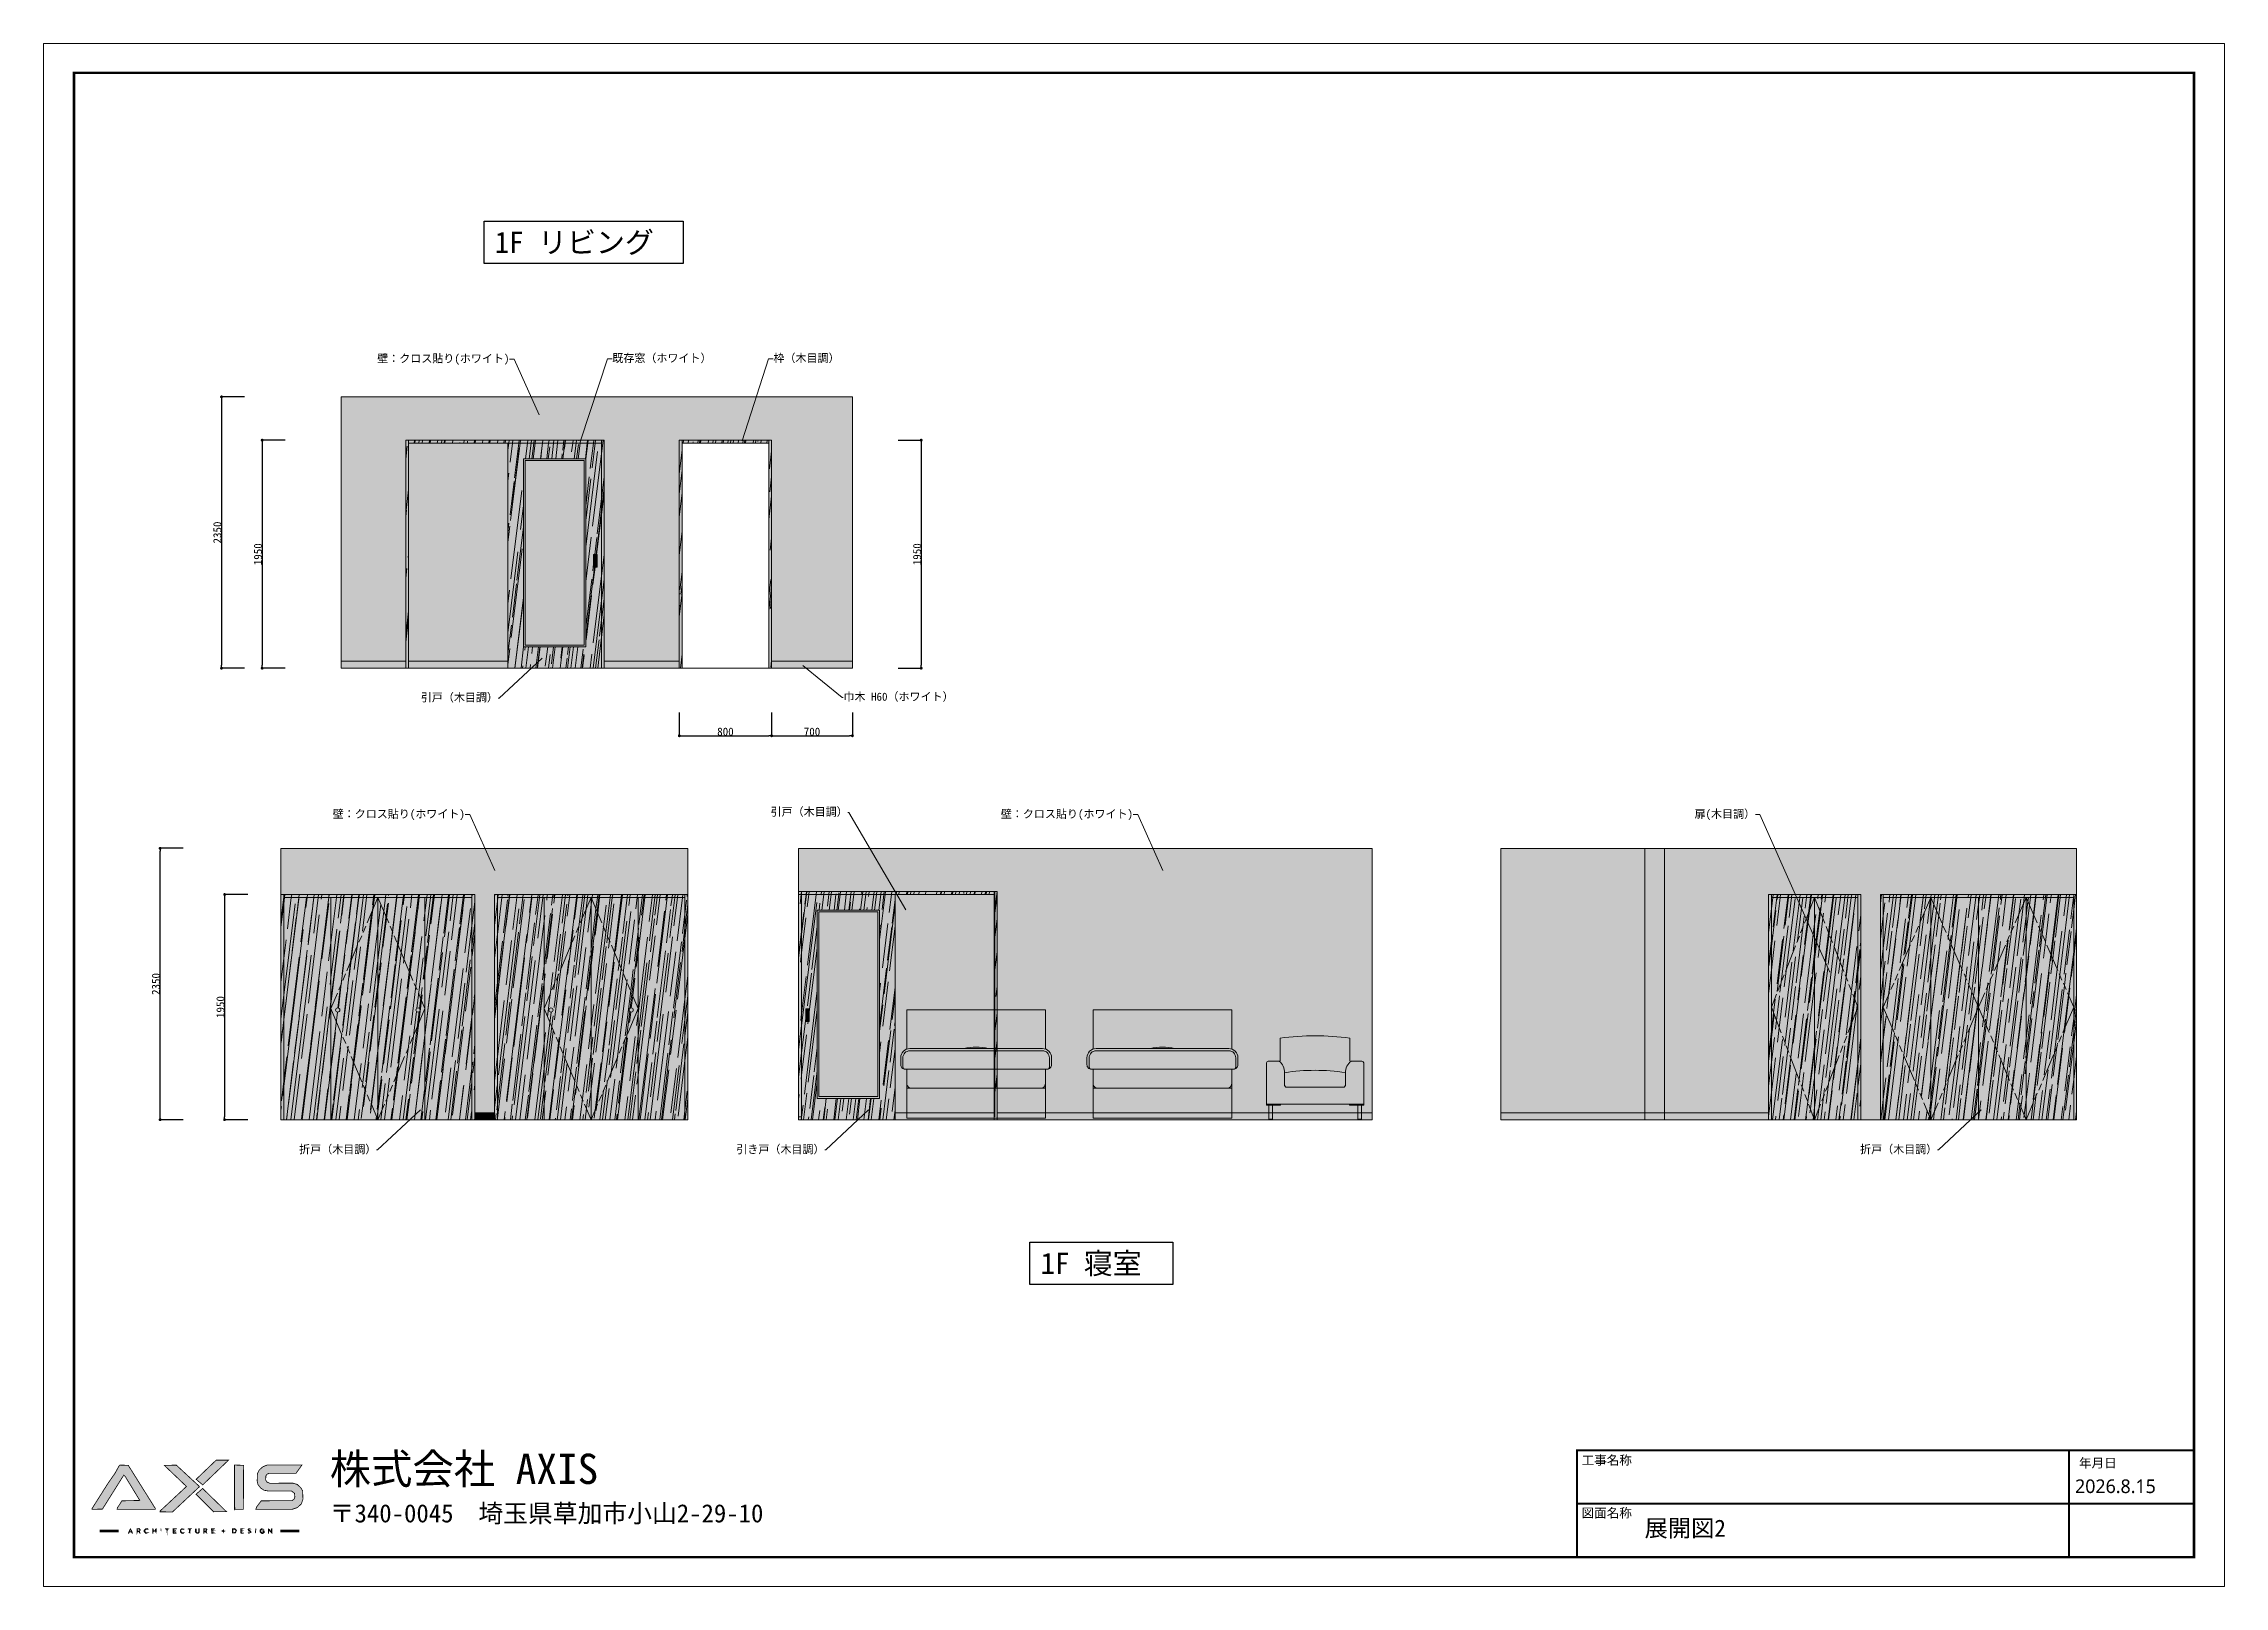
# Model space of a CAD drawing. Header units: millimetres. Extents: x -63086 to 83971, y -129912 to 13382.
# Drawn here: x 13391 to 32285, y -57637 to -44276 of the extents above; entities that cross this region are included whole.
import ezdxf
from ezdxf import colors
from ezdxf.entities.mleader import LeaderData, LeaderLine
from ezdxf.math import Vec2, Vec3

# ---------------------------------------------------------------- set-up
doc = ezdxf.new("R2010")
doc.units = ezdxf.units.MM
doc.linetypes.add('ACAD_ISO09W100', pattern=[45, 24, -3, 6, -3, 6, -3])
doc.layers.get('0').update_dxf_attribs({"lineweight": 0})
for name, color, linetype, lineweight in [('002寸法', 7, 'Continuous', 0), ('01用紙枠', 7, 'Continuous', 5), ('展開', 7, 'Continuous', 9), ('展開建具用', 250, 'Continuous', 9)]:
    doc.layers.add(name, color=color, linetype=linetype, lineweight=lineweight)
doc.layers.add('LOGO_DARK', color=7, linetype='Continuous', true_color=0x131b00)
doc.layers.add('LOGO_ORANGE', color=7, linetype='Continuous', true_color=0xdc6700)
doc.layers.add('文字', color=7, linetype='Continuous')
doc.styles.get("Standard").update_dxf_attribs({"font": 'MS Mincho.ttf'})
doc.styles.add('メイリオ', font='')
doc.styles.add('小岩', font='MS Mincho.ttf', dxfattribs={"height": 150})
doc.styles.get('メイリオ').set_extended_font_data('Meiryo')
doc.dimstyles.new('寸法', dxfattribs={"dimtxt": 70, "dimasz": 25, "dimexe": 1.5, "dimexo": 200, "dimtad": 1, "dimdec": 0, "dimtxsty": 'Standard', "dimblk": 'DOT', "dimcen": 2.5, "dimadec": 0, "dimazin": 0, "dimtfac": 1, "dimtdec": 0, "dimtmove": 0, "dimatfit": 3, "dimfxl": 200, "dimfxlon": 1, "dimarcsym": 0})
pattern_1 = [(83, (0, -1114.805), (-69.92233, 222.52405), [1447.8, -193.04, 482.6, -96.52]), (83, (-32.26, -981.51), (-139.17757, -80.156), [289.56, -31.8516, 579.12, -72.39]), (83, (-75.55, -1056.906), (-3.01966, 506.04398), [772.16, -135.128, 386.08, -96.52])]
pattern_2 = [(83, (-7728.39, -5024.55), (-69.92233, 222.52405), [1447.8, -193.04, 482.6, -96.52]), (83, (-7760.64, -4891.25), (-139.17757, -80.156), [289.56, -31.8516, 579.12, -72.39]), (83, (-7803.94, -4966.65), (-3.01966, 506.04398), [772.16, -135.128, 386.08, -96.52])]

msp = doc.modelspace()

# ---------------------------------------------------------------- texts
at = {"ltscale": 10, "insert": (15869.5463, -56487.5995), "char_height": 262.619924, "attachment_point": 1, "style": '小岩'}
msp.add_mtext_dynamic_manual_height_columns('\\pxt3;株式会社 AXIS\\P{\\H0.6x;〒340-0045\u3000埼玉県草加市小山2-29-10}', width=7264.299633, gutter_width=1313.0996, heights=[0], dxfattribs=at)
at = {"layer": '01用紙枠', "style": 'メイリオ'}
for s, height, p in [('工事名称', 79.79576, (26716.0948, -56583.8442)), ('年月日', 79.79576, (31025.066, -56607.9528)), ('2026.8.15', 118.34631, (30991.3193, -56828.876)), ('図面名称', 79.79576, (26716.0948, -57040.6749))]:
    msp.add_text(s, height=height, dxfattribs=at).set_placement(p)
at = {"layer": '文字', "ltscale": 10, "char_height": 183.84467, "attachment_point": 1, "style": '小岩', "bg_fill": 16, "box_fill_scale": 1.5, "bg_fill_color": 256, "bg_fill_transparency": 0}
for s, width, insert in [('1F リビング', 1540.725493, (17299.1976, -45904.7089)), ('1F 寝室', 1054.8575, (22027.927, -54747.3872))]:
    msp.add_mtext_dynamic_manual_height_columns(s, width=width, gutter_width=919.2234, heights=[238.4728], dxfattribs=dict(at, insert=insert))
at = {"layer": '文字', "ltscale": 10, "insert": (27261.2066, -57058.4583), "char_height": 147.71164, "attachment_point": 1, "style": '小岩'}
msp.add_mtext_dynamic_manual_height_columns('展開図2', width=1814.497508, gutter_width=738.5582, heights=[0], dxfattribs=at)

# ---------------------------------------------------------------- blocks, each defined once
blk = doc.blocks.new('_Dot')
at = {"color": 0, "linetype": 'ByBlock', "lineweight": -2}
blk.add_line((-0.5, 0), (-1, 0), dxfattribs=at)
at = {"color": 0, "linetype": 'ByBlock', "const_width": 0.5}
blk.add_lwpolyline([(-0.25, 0, 1), (0.25, 0, 1)], format="xyb", close=True, dxfattribs=at)
blk = doc.blocks.new('*D512')
at = {"layer": 'Defpoints', "color": 0, "ltscale": 10, "transparency": 16777216}
for p in [(16528, -47710), (15284, -49685), (16528, -49685)]:
    blk.add_point(p, dxfattribs=at)
at = {"layer": '展開', "color": 0, "lineweight": -2, "ltscale": 10, "transparency": 16777216}
for p, q in [((15484, -47710), (15283, -47710)), ((15284, -47735), (15284, -49660)), ((15484, -49685), (15283, -49685))]:
    blk.add_line(p, q, dxfattribs=at)
at = {"layer": '展開', "color": 0, "lineweight": -2, "ltscale": 10, "transparency": 16777216, "xscale": 25, "yscale": 25, "zscale": 25}
for p, rotation in [((15284, -47710), 90), ((15284, -49685), 270)]:
    blk.add_blockref('_Dot', p, dxfattribs=dict(at, rotation=rotation))
at = {"layer": '展開', "color": 0, "ltscale": 10, "transparency": 16777216, "insert": (15248, -48698), "char_height": 70, "attachment_point": 5, "rotation": 90}
blk.add_mtext('1950', dxfattribs=at)
blk = doc.blocks.new('*D513')
at = {"layer": 'Defpoints', "color": 0, "ltscale": 10, "transparency": 16777216}
for p in [(15968, -47335), (14932, -49685), (15968, -49685)]:
    blk.add_point(p, dxfattribs=at)
at = {"layer": '展開', "color": 0, "lineweight": -2, "ltscale": 10, "transparency": 16777216}
for p, q in [((15132, -47335), (14930, -47335)), ((14932, -47360), (14932, -49660)), ((15132, -49685), (14930, -49685))]:
    blk.add_line(p, q, dxfattribs=at)
at = {"layer": '展開', "color": 0, "lineweight": -2, "ltscale": 10, "transparency": 16777216, "xscale": 25, "yscale": 25, "zscale": 25}
for p, rotation in [((14932, -47335), 90), ((14932, -49685), 270)]:
    blk.add_blockref('_Dot', p, dxfattribs=dict(at, rotation=rotation))
at = {"layer": '展開', "color": 0, "ltscale": 10, "transparency": 16777216, "insert": (14896, -48510), "char_height": 70, "attachment_point": 5, "rotation": 90}
blk.add_mtext('2350', dxfattribs=at)
blk = doc.blocks.new('*D514')
at = {"layer": '002寸法', "color": 0, "lineweight": -2, "ltscale": 10, "transparency": 16777216}
for p, q in [((20794, -47710), (20996, -47710)), ((20994, -47735), (20994, -49660)), ((20794, -49685), (20996, -49685))]:
    blk.add_line(p, q, dxfattribs=at)
at = {"layer": 'Defpoints', "color": 0, "ltscale": 10, "transparency": 16777216}
for p in [(19698, -47710), (19698, -49685), (20994, -49685)]:
    blk.add_point(p, dxfattribs=at)
at = {"layer": '002寸法', "color": 0, "lineweight": -2, "ltscale": 10, "transparency": 16777216, "xscale": 25, "yscale": 25, "zscale": 25}
for p, rotation in [((20994, -47710), 90), ((20994, -49685), 270)]:
    blk.add_blockref('_Dot', p, dxfattribs=dict(at, rotation=rotation))
at = {"layer": '002寸法', "color": 0, "ltscale": 10, "transparency": 16777216, "insert": (20959, -48698), "char_height": 70, "attachment_point": 5, "rotation": 90}
blk.add_mtext('1950', dxfattribs=at)
blk = doc.blocks.new('*D515')
at = {"layer": '002寸法', "color": 0, "lineweight": -2, "ltscale": 10, "transparency": 16777216}
for p, q in [((18898, -50070), (18898, -50272)), ((19698, -50070), (19698, -50272)), ((18923, -50270), (19673, -50270))]:
    blk.add_line(p, q, dxfattribs=at)
at = {"layer": 'Defpoints', "color": 0, "ltscale": 10, "transparency": 16777216}
for p in [(18898, -49685), (19698, -49685), (19698, -50270)]:
    blk.add_point(p, dxfattribs=at)
at = {"layer": '002寸法', "color": 0, "lineweight": -2, "ltscale": 10, "transparency": 16777216, "xscale": 25, "yscale": 25, "zscale": 25, "rotation": 180}
blk.add_blockref('_Dot', (18898, -50270), dxfattribs=at)
at = {"layer": '002寸法', "color": 0, "lineweight": -2, "ltscale": 10, "transparency": 16777216, "xscale": 25, "yscale": 25, "zscale": 25}
blk.add_blockref('_Dot', (19698, -50270), dxfattribs=at)
at = {"layer": '002寸法', "color": 0, "ltscale": 10, "transparency": 16777216, "insert": (19298, -50235), "char_height": 70, "attachment_point": 5}
blk.add_mtext('800', dxfattribs=at)
blk = doc.blocks.new('*D516')
at = {"layer": '002寸法', "color": 0, "lineweight": -2, "ltscale": 10, "transparency": 16777216}
for p, q in [((19698, -50070), (19698, -50272)), ((20398, -50070), (20398, -50272)), ((19723, -50270), (20373, -50270))]:
    blk.add_line(p, q, dxfattribs=at)
at = {"layer": 'Defpoints', "color": 0, "ltscale": 10, "transparency": 16777216}
for p in [(19698, -49685), (20398, -49685), (20398, -50270)]:
    blk.add_point(p, dxfattribs=at)
at = {"layer": '002寸法', "color": 0, "lineweight": -2, "ltscale": 10, "transparency": 16777216, "xscale": 25, "yscale": 25, "zscale": 25, "rotation": 180}
blk.add_blockref('_Dot', (19698, -50270), dxfattribs=at)
at = {"layer": '002寸法', "color": 0, "lineweight": -2, "ltscale": 10, "transparency": 16777216, "xscale": 25, "yscale": 25, "zscale": 25}
blk.add_blockref('_Dot', (20398, -50270), dxfattribs=at)
at = {"layer": '002寸法', "color": 0, "ltscale": 10, "transparency": 16777216, "insert": (20048, -50235), "char_height": 70, "attachment_point": 5}
blk.add_mtext('700', dxfattribs=at)
blk = doc.blocks.new('*D517')
at = {"layer": '002寸法', "color": 0, "lineweight": -2, "ltscale": 10, "transparency": 16777216}
for p, q in [((14600, -51245), (14398, -51245)), ((14400, -53570), (14400, -51270)), ((14600, -53595), (14398, -53595))]:
    blk.add_line(p, q, dxfattribs=at)
at = {"layer": 'Defpoints', "color": 0, "ltscale": 10, "transparency": 16777216}
for p in [(14400, -51245), (14935, -51245), (14935, -53595)]:
    blk.add_point(p, dxfattribs=at)
at = {"layer": '002寸法', "color": 0, "lineweight": -2, "ltscale": 10, "transparency": 16777216, "xscale": 25, "yscale": 25, "zscale": 25}
for p, rotation in [((14400, -51245), 90), ((14400, -53595), 270)]:
    blk.add_blockref('_Dot', p, dxfattribs=dict(at, rotation=rotation))
at = {"layer": '002寸法', "color": 0, "ltscale": 10, "transparency": 16777216, "insert": (14364, -52420), "char_height": 70, "attachment_point": 5, "rotation": 90}
blk.add_mtext('2350', dxfattribs=at)
blk = doc.blocks.new('*D518')
at = {"layer": '002寸法', "color": 0, "lineweight": -2, "ltscale": 10, "transparency": 16777216}
for p, q in [((15159, -51645), (14957, -51645)), ((14959, -51670), (14959, -53570)), ((15159, -53595), (14957, -53595))]:
    blk.add_line(p, q, dxfattribs=at)
at = {"layer": 'Defpoints', "color": 0, "ltscale": 10, "transparency": 16777216}
for p in [(15447, -51645), (14959, -53595), (15447, -53595)]:
    blk.add_point(p, dxfattribs=at)
at = {"layer": '002寸法', "color": 0, "lineweight": -2, "ltscale": 10, "transparency": 16777216, "xscale": 25, "yscale": 25, "zscale": 25}
for p, rotation in [((14959, -51645), 90), ((14959, -53595), 270)]:
    blk.add_blockref('_Dot', p, dxfattribs=dict(at, rotation=rotation))
at = {"layer": '002寸法', "color": 0, "ltscale": 10, "transparency": 16777216, "insert": (14923, -52620), "char_height": 70, "attachment_point": 5, "rotation": 90}
blk.add_mtext('1950', dxfattribs=at)
blk = doc.blocks.new('ベッド（CAD素材.com）48d8e81a')
at = {"color": 0, "linetype": 'ByBlock', "lineweight": -2}
for points in [[(-600, 599), (-600, 940), (600, 940), (600, 599)], [(600, 425), (600, 0), (-600, 0), (-600, 425)], [(-600, 260), (600, 260)]]:
    blk.add_lwpolyline(points, dxfattribs=at)
blk.add_lwpolyline([(615, 425, 0.414214), (654, 464), (654, 524, 0.414214), (575, 603), (-575, 603, 0.414214), (-654, 524), (-654, 464, 0.414214), (-615, 425)], format="xyb", close=True, dxfattribs=at)
for points in [[(615, 425, 0.414214), (635, 445), (635, 524, 0.414214), (575, 584), (-575, 584, 0.414214), (-635, 524), (-635, 445, 0.414214), (-615, 425)], [(106, 603, 0.127406), (-106, 603, 0.127406)], [(-560, 260, -0.414214), (-600, 300)], [(600, 300, -0.414214), (560, 260)]]:
    blk.add_lwpolyline(points, format="xyb", dxfattribs=at)
blk = doc.blocks.new('ソファ（CAD素材.com）ac6c6bab')
at = {"color": 0, "linetype": 'ByBlock', "lineweight": -2}
for points in [[(686, 505), (686, 702, 0.063643), (84, 702), (84, 505)], [(-37, 488, -0.238348), (-20, 503), (74, 503, -0.231279), (121, 402), (121, 291), (133, 278), (638, 278)], [(121, 402, -0.077951), (649, 402)], [(638, 278), (649, 291), (649, 402, -0.231279), (697, 503), (791, 503, -0.238348), (807, 488)]]:
    blk.add_lwpolyline(points, format="xyb", dxfattribs=at)
for points in [[(86, 130), (86, 121), (-37, 121), (-37, 488)], [(684, 130), (684, 121), (807, 121), (807, 488)], [(807, 130), (-37, 130)], [(16, 121), (16, 0), (-16, 0), (-16, 121)], [(755, 121), (755, 0), (786, 0), (786, 121)]]:
    blk.add_lwpolyline(points, dxfattribs=at)

# ---------------------------------------------------------------- dimensions: what is measured, and where the dimension line sits
at = {"layer": '002寸法', "ltscale": 10}
dim = msp.add_linear_dim(base=(20994.1944, -49685.4924), p1=(19697.762, -47710.4924), p2=(19697.762, -49685.4924), angle=90, text='1950', dimstyle='寸法', dxfattribs=at)
dim.commit()
dim.dimension.update_dxf_attribs({"geometry": '*D514', "text_midpoint": (20958.5694, -48697.9924)})
dim = msp.add_linear_dim(base=(19697.762, -50270.3287), p1=(18897.762, -49685.4924), p2=(19697.762, -49685.4924), dimstyle='寸法', dxfattribs=at)
dim.commit()
dim.dimension.update_dxf_attribs({"geometry": '*D515', "text_midpoint": (19297.762, -50234.7037)})
dim = msp.add_linear_dim(base=(20397.762, -50270.3287), p1=(19697.762, -49685.4924), p2=(20397.762, -49685.4924), dimstyle='寸法', override={"dimtmove": 1}, dxfattribs=at)
dim.commit()
dim.dimension.update_dxf_attribs({"geometry": '*D516', "text_midpoint": (20047.762, -50234.7037)})
for base, p1, p2, picture, middle in [((14399.8633, -51245.2337), (14935.0687, -53595.2337), (14935.0687, -51245.2337), '*D517', (14364.2383, -52420.2337)), ((14958.6459, -53595.2337), (15446.6559, -51645.2337), (15446.6559, -53595.2337), '*D518', (14923.0209, -52620.2337))]:
    dim = msp.add_linear_dim(base=base, p1=p1, p2=p2, angle=90, dimstyle='寸法', dxfattribs=at)
    dim.commit()
    dim.dimension.update_dxf_attribs({"geometry": picture, "text_midpoint": middle})
at = {"layer": '展開', "ltscale": 10}
dim = msp.add_linear_dim(base=(14931.7445, -49685.4924), p1=(15967.762, -47335.4924), p2=(15967.762, -49685.4924), angle=90, dimstyle='寸法', dxfattribs=at)
dim.commit()
dim.dimension.update_dxf_attribs({"geometry": '*D513', "text_midpoint": (14896.1195, -48510.4924)})
dim = msp.add_linear_dim(base=(15284.0167, -49685.4924), p1=(16527.762, -47710.4924), p2=(16527.762, -49685.4924), angle=90, text='1950', dimstyle='寸法', dxfattribs=at)
dim.commit()
dim.dimension.update_dxf_attribs({"geometry": '*D512', "text_midpoint": (15248.3917, -48697.9924)})

# ---------------------------------------------------------------- hatches: boundary and pattern name
at = {"ltscale": 10, "true_color": 0x9c5e31, "transparency": 33554541}
h = msp.add_hatch(dxfattribs=at)
h.set_pattern_fill('AR-RROOF', color=25, scale=3.8, angle=83)
h.set_pattern_definition(pattern_1)
h.paths.add_polyline_path([(16552.762, -47710.4924), (16527.762, -47710.4924), (16527.762, -49685.4924), (16552.762, -49685.4924)])
h.paths.add_polyline_path([(18222.762, -47735.4924), (17412.762, -47735.4924), (17412.762, -49685.4924), (17562.762, -49685.4924), (18222.762, -49685.4924)])
h.paths.add_polyline_path([(18087.762, -47870.4924), (18087.762, -49500.4924), (17547.762, -49500.4924), (17547.762, -47870.4924)], flags=16)
h.paths.add_polyline_path([(18072.762, -47885.4924), (18072.762, -49485.4924), (17562.762, -49485.4924), (17562.762, -47885.4924)], flags=0)
h.paths.add_polyline_path([(18155.262, -48700.4924), (18185.262, -48700.4924), (18185.262, -48810.4924), (18155.262, -48810.4924)], flags=16)
edge = h.paths.add_edge_path(flags=0)
edge.add_ellipse((18155.262, -48755.4924), major_axis=(0, 55), ratio=0.0772105853, start_angle=180, end_angle=360, ccw=False)
edge.add_line((18155.262, -48810.4924), (18155.7586, -48810.4924))
h.paths.add_polyline_path([(18247.762, -47710.4924), (18222.762, -47710.4924), (18222.762, -49685.4924), (18247.762, -49685.4924)])
h = msp.add_hatch(dxfattribs=at)
h.set_pattern_fill('AR-RROOF', color=25, scale=3.8, angle=83)
h.set_pattern_definition(pattern_1)
h.paths.add_polyline_path([(18222.762, -47710.4924), (16552.762, -47710.4924), (16552.762, -47735.4924), (18222.762, -47735.4924)])
h = msp.add_hatch(dxfattribs=at)
h.set_pattern_fill('AR-RROOF', color=25, scale=3.8, angle=83)
h.set_pattern_definition(pattern_1)
h.paths.add_polyline_path([(19697.762, -47710.4924), (19672.762, -47710.4924), (19672.762, -49685.4924), (19697.762, -49685.4924)])
h.paths.add_polyline_path([(19672.762, -47710.4924), (18922.762, -47710.4924), (18922.762, -47735.4924), (19672.762, -47735.4924)])
h.paths.add_polyline_path([(18922.762, -47710.4924), (18897.762, -47710.4924), (18897.762, -49685.4924), (18922.762, -49685.4924)])
h = msp.add_hatch(dxfattribs=at)
h.set_pattern_fill('AR-RROOF', color=25, scale=3.8, angle=83)
h.set_pattern_definition(pattern_1)
h.paths.add_polyline_path([(15471.6559, -51670.2337), (15471.6559, -51645.2337), (15446.6559, -51645.2337), (15446.6559, -53595.2337), (15471.6559, -53595.2337)])
h.paths.add_polyline_path([(17101.6559, -51645.2337), (15471.6559, -51645.2337), (15471.6559, -51670.2337), (16286.6559, -51670.2337), (17101.6559, -51670.2337)])
h.paths.add_polyline_path([(17126.6559, -51645.2337), (17101.6559, -51645.2337), (17101.6559, -51670.2337), (17101.6559, -53595.2337), (17126.6559, -53595.2337), (17126.6559, -53535.2337)])
h.paths.add_polyline_path([(17321.6559, -51670.2337), (17321.6559, -51645.2337), (17296.6559, -51645.2337), (17296.6559, -53595.2337), (17321.6559, -53595.2337)])
h.paths.add_polyline_path([(18946.6559, -51645.2337), (17321.6559, -51645.2337), (17321.6559, -51670.2337), (18134.1559, -51670.2337), (18946.6559, -51670.2337)])
h.paths.add_polyline_path([(18971.6559, -51645.2337), (18946.6559, -51645.2337), (18946.6559, -53595.2337), (18971.6559, -53595.2337)])
h = msp.add_hatch(dxfattribs=at)
h.set_pattern_fill('AR-RROOF', color=25, scale=3.8, angle=83)
h.set_pattern_definition(pattern_1)
h.paths.add_polyline_path([(15879.1559, -51670.2337), (15471.6559, -51670.2337), (15471.6559, -53595.2337), (15879.1559, -53595.2337)])
h.paths.add_polyline_path([(16286.6559, -51670.2337), (15879.1559, -51670.2337), (15879.1559, -52632.7337)], flags=0)
h.paths.add_polyline_path([(16694.1559, -51670.2337), (16286.6559, -51670.2337), (16694.1559, -52632.7337)], flags=17)
h.paths.add_polyline_path([(17101.6559, -51670.2337), (16694.1559, -51670.2337), (16694.1559, -53595.2337), (17101.6559, -53595.2337)])
h.paths.add_polyline_path([(16694.1559, -52632.7337), (16286.6559, -53595.2337), (16694.1559, -53595.2337)], flags=17)
h.paths.add_polyline_path([(15879.1559, -52632.7337), (15879.1559, -53595.2337), (16286.6559, -53595.2337)], flags=17)
h.paths.add_polyline_path([(16286.6559, -51670.2337), (15879.1559, -52632.7337), (16286.6559, -53595.2337), (16286.6559, -52645.2337)])
h.paths.add_polyline_path([(15957.1442, -52645.2337, -1), (15920.8958, -52645.2337, -1)], flags=16)
h.paths.add_polyline_path([(16286.6559, -51670.2337), (16286.6559, -52645.2337), (16286.6559, -53595.2337), (16694.1559, -52632.7337)])
h.paths.add_polyline_path([(16652.4161, -52645.2337, -1), (16616.1676, -52645.2337, -1)], flags=16)
h.paths.add_polyline_path([(17727.9059, -51670.2337), (17321.6559, -51670.2337), (17321.6559, -53595.2337), (17727.9059, -53595.2337), (17727.9059, -52635.6861), (17726.6559, -52632.7337), (17727.9059, -52629.7812)])
h.paths.add_polyline_path([(18134.1559, -51670.2337), (17727.9059, -52629.7812), (17727.9059, -52635.6861), (18134.1559, -53595.2337)])
h.paths.add_polyline_path([(17804.6442, -52645.2337, -1), (17768.3958, -52645.2337, -1)], flags=16)
h.paths.add_polyline_path([(18134.1559, -51670.2337), (18134.1559, -53595.2337), (18540.4059, -52635.6861), (18540.4059, -52629.7812)])
h.paths.add_polyline_path([(18499.9161, -52645.2337, -1), (18463.6676, -52645.2337, -1)], flags=16)
h.paths.add_polyline_path([(17727.9059, -52635.6861), (17727.9059, -53595.2337), (18134.1559, -53595.2337)], flags=17)
h.paths.add_polyline_path([(18540.4059, -52635.6861), (18134.1559, -53595.2337), (18540.4059, -53595.2337)], flags=0)
h.paths.add_polyline_path([(18946.6559, -51670.2337), (18540.4059, -51670.2337), (18540.4059, -52629.7812), (18541.6559, -52632.7337), (18540.4059, -52635.6861), (18540.4059, -53595.2337), (18946.6559, -53595.2337)])
h.paths.add_polyline_path([(18540.4059, -51670.2337), (18134.1559, -51670.2337), (18540.4059, -52629.7812)], flags=0)
h.paths.add_polyline_path([(18134.1559, -51670.2337), (17727.9059, -51670.2337), (17727.9059, -52629.7812)], flags=17)
h = msp.add_hatch(dxfattribs=at)
h.set_pattern_fill('AR-RROOF', color=25, scale=3.8, angle=83)
h.set_pattern_definition(pattern_1)
h.paths.add_polyline_path([(16286.6559, -51670.2337), (15879.1559, -51670.2337), (15879.1559, -52632.7337)])
h.paths.add_polyline_path([(18540.4059, -51670.2337), (18134.1559, -51670.2337), (18540.4059, -52629.7812)])
h.paths.add_polyline_path([(18540.4059, -52635.6861), (18134.1559, -53595.2337), (18540.4059, -53595.2337)])
h = msp.add_hatch(dxfattribs=at)
h.set_pattern_fill('AR-RROOF', color=25, scale=3.8, angle=83)
h.set_pattern_definition(pattern_2)
h.paths.add_polyline_path([(19932.3099, -51620.2337), (19957.3099, -51620.2337), (19957.3099, -53595.2337), (19932.3099, -53595.2337)])
h = msp.add_hatch(dxfattribs=at)
h.set_pattern_fill('AR-RROOF', color=25, scale=3.8, angle=83)
h.set_pattern_definition(pattern_2)
h.paths.add_polyline_path([(19957.3099, -51620.2337), (21627.3099, -51620.2337), (21627.3099, -51645.2337), (19957.3099, -51645.2337)])
h = msp.add_hatch(dxfattribs=at)
h.set_pattern_fill('AR-RROOF', color=25, scale=3.8, angle=83)
h.set_pattern_definition(pattern_2)
h.paths.add_polyline_path([(19957.3099, -51645.2337), (20767.3099, -51645.2337), (20767.3099, -53595.2337), (20617.3099, -53595.2337), (19957.3099, -53595.2337)])
h.paths.add_polyline_path([(20092.3099, -51780.2337), (20092.3099, -53410.2337), (20632.3099, -53410.2337), (20632.3099, -51780.2337)], flags=16)
h.paths.add_polyline_path([(20107.3099, -51795.2337), (20107.3099, -53395.2337), (20617.3099, -53395.2337), (20617.3099, -51795.2337)], flags=0)
h.paths.add_polyline_path([(20024.8099, -52610.2337), (19994.8099, -52610.2337), (19994.8099, -52720.2337), (20024.8099, -52720.2337)], flags=16)
edge = h.paths.add_edge_path(flags=0)
edge.add_ellipse((20024.8099, -52665.2337), major_axis=(0, 55), ratio=0.0772105853, start_angle=0, end_angle=180)
edge.add_line((20024.8099, -52720.2337), (20024.3132, -52720.2337))
h = msp.add_hatch(dxfattribs=at)
h.set_pattern_fill('AR-RROOF', color=25, scale=3.8, angle=83)
h.set_pattern_definition(pattern_2)
h.paths.add_polyline_path([(21627.3099, -51620.2337), (21652.3099, -51620.2337), (21652.3099, -53595.2337), (21627.3099, -53595.2337)])
h = msp.add_hatch(dxfattribs=at)
h.set_pattern_fill('AR-RROOF', color=25, scale=3.8, angle=83)
h.set_pattern_definition(pattern_1)
h.paths.add_polyline_path([(28359.8939, -51645.2337), (28334.8939, -51645.2337), (28334.8939, -53595.2337), (28359.8939, -53595.2337)])
h = msp.add_hatch(dxfattribs=at)
h.set_pattern_fill('AR-RROOF', color=25, scale=3.8, angle=83)
h.set_pattern_definition(pattern_1)
h.paths.add_polyline_path([(29109.8939, -51645.2337), (28359.8939, -51645.2337), (28359.8939, -51670.2337), (28734.8939, -51670.2337), (29109.8939, -51670.2337)])
h = msp.add_hatch(dxfattribs=at)
h.set_pattern_fill('AR-RROOF', color=25, scale=3.8, angle=83)
h.set_pattern_definition(pattern_1)
h.paths.add_polyline_path([(28734.8939, -51670.2337), (28359.8939, -51670.2337), (28359.8939, -52620.2337)], flags=17)
h = msp.add_hatch(dxfattribs=at)
h.set_pattern_fill('AR-RROOF', color=25, scale=3.8, angle=83)
h.set_pattern_definition(pattern_1)
h.paths.add_polyline_path([(28734.8939, -51670.2337), (28359.8939, -52620.2337), (28734.8939, -53595.2337)])
h = msp.add_hatch(dxfattribs=at)
h.set_pattern_fill('AR-RROOF', color=25, scale=3.8, angle=83)
h.set_pattern_definition(pattern_1)
h.paths.add_polyline_path([(29109.8939, -51670.2337), (28734.8939, -51670.2337), (29109.8939, -52620.2337)], flags=17)
h = msp.add_hatch(dxfattribs=at)
h.set_pattern_fill('AR-RROOF', color=25, scale=3.8, angle=83)
h.set_pattern_definition(pattern_1)
h.paths.add_polyline_path([(28734.8939, -51670.2337), (28734.8939, -53595.2337), (29109.8939, -52620.2337)])
h = msp.add_hatch(dxfattribs=at)
h.set_pattern_fill('AR-RROOF', color=25, scale=3.8, angle=83)
h.set_pattern_definition(pattern_1)
h.paths.add_polyline_path([(29134.8939, -51645.2337), (29109.8939, -51645.2337), (29109.8939, -51670.2337), (29109.8939, -52620.2337), (29109.8939, -53595.2337), (29134.8939, -53595.2337)])
h = msp.add_hatch(dxfattribs=at)
h.set_pattern_fill('AR-RROOF', color=25, scale=3.8, angle=83)
h.set_pattern_definition(pattern_1)
h.paths.add_polyline_path([(29329.8939, -51670.2337), (29329.8939, -51645.2337), (29304.8939, -51645.2337), (29304.8939, -53595.2337), (29329.8939, -53595.2337), (29329.8939, -52620.2337)])
h = msp.add_hatch(dxfattribs=at)
h.set_pattern_fill('AR-RROOF', color=25, scale=3.8, angle=83)
h.set_pattern_definition(pattern_1)
h.paths.add_polyline_path([(30979.8939, -51670.2337), (30567.3939, -51670.2337), (30979.8939, -52620.2337)], flags=0)
h.paths.add_polyline_path([(30567.3939, -51670.2337), (30154.8939, -51670.2337), (30154.8939, -52620.2337)], flags=0)
h.paths.add_polyline_path([(30979.8939, -51645.2337), (29329.8939, -51645.2337), (29329.8939, -51670.2337), (29742.3939, -51670.2337), (30154.8939, -51670.2337), (30567.3939, -51670.2337), (30979.8939, -51670.2337)])
h = msp.add_hatch(dxfattribs=at)
h.set_pattern_fill('AR-RROOF', color=25, scale=3.8, angle=83)
h.set_pattern_definition(pattern_1)
h.paths.add_polyline_path([(29742.3939, -51670.2337), (29329.8939, -52620.2337), (29742.3939, -53595.2337)])
h = msp.add_hatch(dxfattribs=at)
h.set_pattern_fill('AR-RROOF', color=25, scale=3.8, angle=83)
h.set_pattern_definition(pattern_1)
h.paths.add_polyline_path([(29742.3939, -51670.2337), (29329.8939, -51670.2337), (29329.8939, -52620.2337)], flags=17)
h = msp.add_hatch(dxfattribs=at)
h.set_pattern_fill('AR-RROOF', color=25, scale=3.8, angle=83)
h.set_pattern_definition(pattern_1)
h.paths.add_polyline_path([(30154.8939, -51670.2337), (29742.3939, -51670.2337), (30154.8939, -52620.2337)], flags=17)
h.paths.add_polyline_path([(30567.3939, -51670.2337), (30154.8939, -51670.2337), (30154.8939, -52620.2337)], flags=0)
h = msp.add_hatch(dxfattribs=at)
h.set_pattern_fill('AR-RROOF', color=25, scale=3.8, angle=83)
h.set_pattern_definition(pattern_1)
h.paths.add_polyline_path([(29742.3939, -51670.2337), (29742.3939, -53595.2337), (30154.8939, -52620.2337)])
h.paths.add_polyline_path([(30567.3939, -51670.2337), (30154.8939, -51670.2337), (30154.8939, -52620.2337)], flags=0)
h = msp.add_hatch(dxfattribs=at)
h.set_pattern_fill('AR-RROOF', color=25, scale=3.8, angle=83)
h.set_pattern_definition(pattern_1)
h.paths.add_polyline_path([(30567.3939, -51670.2337), (30154.8939, -51670.2337), (30154.8939, -52620.2337)])
h.paths.add_polyline_path([(30979.8939, -51670.2337), (30567.3939, -51670.2337), (30979.8939, -52620.2337)])
h.paths.add_polyline_path([(30979.8939, -52620.2337), (30567.3939, -53595.2337), (30979.8939, -53595.2337)])
h = msp.add_hatch(dxfattribs=at)
h.set_pattern_fill('AR-RROOF', color=25, scale=3.8, angle=83)
h.set_pattern_definition(pattern_1)
h.paths.add_polyline_path([(30979.8939, -52620.2337), (30567.3939, -51670.2337), (30567.3939, -53595.2337)])
h.paths.add_polyline_path([(30979.8939, -52620.2337), (30567.3939, -53595.2337), (30979.8939, -53595.2337)], flags=0)
h.paths.add_polyline_path([(30979.8939, -51670.2337), (30567.3939, -51670.2337), (30979.8939, -52620.2337)], flags=0)
h.paths.add_polyline_path([(30567.3939, -51670.2337), (30154.8939, -51670.2337), (30154.8939, -52620.2337)], flags=0)
h = msp.add_hatch(dxfattribs=at)
h.set_pattern_fill('AR-RROOF', color=25, scale=3.8, angle=83)
h.set_pattern_definition(pattern_1)
h.paths.add_polyline_path([(30567.3939, -51670.2337), (30154.8939, -52620.2337), (30567.3939, -53595.2337)])
h.paths.add_polyline_path([(30979.8939, -51670.2337), (30567.3939, -51670.2337), (30979.8939, -52620.2337)], flags=0)
h.paths.add_polyline_path([(30567.3939, -51670.2337), (30154.8939, -51670.2337), (30154.8939, -52620.2337)], flags=0)
h = msp.add_hatch(dxfattribs=at)
h.set_pattern_fill('AR-RROOF', color=25, scale=3.8, angle=83)
h.set_pattern_definition(pattern_1)
h.paths.add_polyline_path([(30979.8939, -52620.2337), (30567.3939, -53595.2337), (30979.8939, -53595.2337)], flags=0)
h.paths.add_polyline_path([(30979.8939, -51670.2337), (30567.3939, -51670.2337), (30979.8939, -52620.2337)], flags=0)
h.paths.add_polyline_path([(31004.8939, -51645.2337), (30979.8939, -51645.2337), (30979.8939, -53595.2337), (31004.8939, -53595.2337)])
h = msp.add_hatch(dxfattribs=at)
h.set_pattern_fill('AR-RROOF', color=25, scale=3.8, angle=83)
h.set_pattern_definition(pattern_1)
h.paths.add_polyline_path([(28359.8939, -52620.2337), (28359.8939, -53595.2337), (28734.8939, -53595.2337)], flags=17)
h = msp.add_hatch(dxfattribs=at)
h.set_pattern_fill('AR-RROOF', color=25, scale=3.8, angle=83)
h.set_pattern_definition(pattern_1)
h.paths.add_polyline_path([(29109.8939, -52620.2337), (28734.8939, -53595.2337), (29109.8939, -53595.2337)], flags=17)
h = msp.add_hatch(dxfattribs=at)
h.set_pattern_fill('AR-RROOF', color=25, scale=3.8, angle=83)
h.set_pattern_definition(pattern_1)
h.paths.add_polyline_path([(29329.8939, -52620.2337), (29329.8939, -53595.2337), (29742.3939, -53595.2337)], flags=17)
h = msp.add_hatch(dxfattribs=at)
h.set_pattern_fill('AR-RROOF', color=25, scale=3.8, angle=83)
h.set_pattern_definition(pattern_1)
h.paths.add_polyline_path([(30154.8939, -52620.2337), (29742.3939, -53595.2337), (30154.8939, -53595.2337)], flags=17)
h = msp.add_hatch(dxfattribs=at)
h.set_pattern_fill('AR-RROOF', color=25, scale=3.8, angle=83)
h.set_pattern_definition(pattern_1)
h.paths.add_polyline_path([(30154.8939, -52620.2337), (30154.8939, -53595.2337), (30567.3939, -53595.2337)], flags=17)
at = {"layer": 'LOGO_DARK', "true_color": 0x131a00}
for points in [[(13810.7738, -56970.1721), (13900.2707, -56967.6687), (14084.8971, -56673.5181), (14099.2917, -56687.9127), (14223.8363, -56892.5664), (14069.2508, -56896.3216), (14030.448, -56955.1517), (14027.3187, -56970.1721), (14357.1429, -56970.1721), (14359.0204, -56963.2878), (14124.3258, -56589.0281), (14054.2304, -56586.5247), (14046.0943, -56590.9056), (14009.169, -56657.246), (13947.8355, -56745.4911), (13811.3997, -56960.7843)], [(14540.5176, -56587.1505), (14436.6261, -56589.0281), (14628.1369, -56771.7769), (14400.9525, -56983.315), (14400.3267, -56991.4511), (14506.7216, -56992.7028), (14738.287, -56776.1579), (14737.6611, -56769.2735)], [(15044.9546, -56585.8988), (15044.9546, -56968.2946), (15048.0839, -56963.2878), (15048.7097, -56970.1721), (15121.3086, -56970.1721), (15123.1861, -56589.0281)], [(15258.3702, -56629.7085), (15243.3498, -56660.3752), (15240.8464, -56724.2122), (15247.7307, -56754.8789), (15271.5131, -56785.5457), (15300.3023, -56804.3213), (15334.0984, -56810.5798), (15540.0038, -56811.8315), (15563.7862, -56830.6071), (15567.5413, -56863.1514), (15560.0311, -56881.927), (15541.2555, -56895.0699), (15276.5199, -56895.6957), (15235.8395, -56948.8932), (15228.9552, -56970.1721), (15542.5072, -56970.1721), (15588.8203, -56954.5258), (15623.868, -56922.6074), (15637.6367, -56881.3011), (15634.5075, -56809.9539), (15620.1129, -56784.294), (15588.8203, -56754.8789), (15551.2691, -56742.9877), (15349.7447, -56744.2394), (15324.0847, -56732.3483), (15314.6969, -56715.4502), (15315.9486, -56679.7767), (15327.214, -56665.3821), (15344.7379, -56657.8718), (15577.5549, -56657.246), (15628.249, -56586.5247), (15330.3432, -56585.273), (15290.9146, -56600.2934)], [(14291.4284, -57134.7713), (14274.5304, -57136.023), (14259.5099, -57151.0435), (14259.5099, -57162.9346), (14276.4079, -57180.4585), (14298.9386, -57171.6966), (14279.5372, -57172.3224), (14270.7753, -57161.6829), (14271.4011, -57149.7918), (14279.5372, -57142.2815), (14298.3128, -57144.1591)], [(14333.9863, -57136.023), (14333.3605, -57177.3293), (14338.3673, -57177.9551), (14342.1224, -57160.4312), (14357.7687, -57159.8054), (14366.5307, -57179.2068), (14367.7824, -57136.6489), (14358.3946, -57140.404), (14358.3946, -57152.921), (14344.6258, -57153.5469), (14339.619, -57137.2747)], [(14405.9594, -57135.3971), (14407.2111, -57179.2068), (14410.3403, -57138.5264)], [(14444.7622, -57135.3971), (14443.5105, -57141.0298), (14456.0276, -57144.1591), (14460.4085, -57180.4585), (14462.9119, -57146.6625), (14477.9324, -57137.9006)], [(14510.4767, -57136.023), (14509.225, -57176.0775), (14514.8577, -57180.4585), (14541.1435, -57177.3293), (14536.7625, -57168.5673), (14521.742, -57172.3224), (14516.1094, -57164.8122), (14537.3884, -57158.5537), (14535.5108, -57153.5469), (14520.4903, -57153.5469), (14518.6128, -57143.5332), (14541.1435, -57141.0298), (14543.021, -57136.023)], [(14586.2048, -57135.3971), (14573.0619, -57147.9142), (14573.0619, -57165.4381), (14586.2048, -57179.2068), (14600.5994, -57180.4585), (14609.3614, -57169.1932), (14588.7082, -57171.6966), (14579.9463, -57152.921), (14589.3341, -57142.2815), (14605.6063, -57146.0366), (14608.7355, -57140.404)], [(14642.5315, -57135.3971), (14640.654, -57141.0298), (14651.9193, -57143.5332), (14650.0418, -57172.3224), (14660.6813, -57178.581), (14661.933, -57142.9074), (14673.1983, -57137.2747)], [(14703.2392, -57137.9006), (14702.6134, -57165.4381), (14717.6338, -57178.581), (14730.7767, -57178.581), (14740.1645, -57169.1932), (14740.7904, -57137.2747), (14733.906, -57137.2747), (14733.906, -57164.1864), (14726.3958, -57171.6966), (14714.5046, -57167.3156), (14715.1304, -57139.1523)], [(14872.8452, -57136.023), (14843.4301, -57136.6489), (14844.6818, -57179.8327), (14875.9745, -57175.4517), (14850.3145, -57167.3156), (14853.4438, -57159.8054), (14871.5935, -57156.0503), (14855.3213, -57153.5469), (14849.6887, -57146.0366), (14870.3418, -57142.2815)], [(15097.5262, -57135.3971), (15095.6486, -57176.7034), (15118.8052, -57180.4585), (15125.0637, -57173.5741), (15105.0364, -57171.6966), (15104.4106, -57161.0571), (15122.5603, -57155.4244), (15106.2881, -57153.5469), (15104.4106, -57143.5332), (15127.5671, -57137.9006)], [(15180.1387, -57135.3971), (15168.2475, -57134.7713), (15158.8597, -57144.1591), (15167.6216, -57161.0571), (15180.1387, -57162.9346), (15175.7577, -57172.3224), (15159.4856, -57169.819), (15166.9958, -57180.4585), (15190.7782, -57167.9415), (15182.0162, -57153.5469), (15169.4992, -57147.9142), (15171.3768, -57141.6557), (15187.6489, -57142.9074)], [(15225.2001, -57135.3971), (15222.6966, -57174.8258), (15227.7035, -57178.581), (15233.3361, -57138.5264)], [(15278.3975, -57135.3971), (15264.0029, -57147.9142), (15264.0029, -57165.4381), (15277.7717, -57179.8327), (15290.9146, -57180.4585), (15305.3092, -57167.9415), (15304.6833, -57157.9278), (15294.0438, -57151.6693), (15284.0302, -57157.302), (15293.418, -57162.3088), (15290.2887, -57171.6966), (15275.2682, -57167.3156), (15274.0165, -57146.6625), (15299.0506, -57142.2815)], [(15335.3501, -57136.023), (15335.9759, -57179.2068), (15340.3569, -57179.2068), (15344.7379, -57152.921), (15369.1461, -57179.8327), (15371.0236, -57136.6489), (15364.1393, -57137.2747), (15359.7583, -57161.0571), (15350.3705, -57144.7849)]]:
    msp.add_hatch(color=88, dxfattribs=at).paths.add_polyline_path(points)
h = msp.add_hatch(color=88, dxfattribs=at)
h.paths.add_polyline_path([(14141.2238, -57135.3971), (14122.4483, -57177.3293), (14127.4551, -57179.2068), (14135.5912, -57167.3156), (14149.3599, -57167.3156), (14159.9994, -57180.4585), (14158.1218, -57160.4312)])
h.paths.add_polyline_path([(14141.8497, -57147.9142), (14148.1082, -57154.7986), (14144.9789, -57161.6829), (14138.0946, -57159.1795)])
h = msp.add_hatch(color=88, dxfattribs=at)
h.paths.add_polyline_path([(14220.0812, -57133.5196), (14196.9247, -57137.2747), (14199.4281, -57180.4585), (14205.0608, -57164.1864), (14214.4486, -57164.1864), (14223.8363, -57179.8327), (14229.469, -57177.3293), (14221.9588, -57162.9346), (14230.0949, -57146.6625)])
h.paths.add_polyline_path([(14203.1832, -57147.9142), (14207.5642, -57141.6557), (14217.5778, -57142.2815), (14223.2105, -57151.0435), (14210.0676, -57157.302)])
h = msp.add_hatch(color=88, dxfattribs=at)
h.paths.add_polyline_path([(14775.8381, -57136.023), (14776.4639, -57179.2068), (14781.4708, -57179.2068), (14785.2259, -57162.9346), (14807.7566, -57179.8327), (14801.498, -57164.8122), (14807.7566, -57142.2815), (14798.9946, -57134.7713)])
h.paths.add_polyline_path([(14781.4708, -57147.2883), (14795.2395, -57141.6557), (14802.1239, -57151.0435), (14785.8517, -57156.0503)])
h = msp.add_hatch(color=88, dxfattribs=at)
h.paths.add_polyline_path([(15024.9273, -57136.023), (15023.6756, -57176.7034), (15053.7165, -57174.2), (15064.356, -57150.4176), (15047.458, -57134.7713)])
h.paths.add_polyline_path([(15035.5668, -57141.6557), (15053.7165, -57150.4176), (15053.7165, -57164.1864), (15035.5668, -57171.6966), (15032.4375, -57163.5605)])
at = {"layer": 'LOGO_ORANGE', "true_color": 0xdd6700}
for points in [[(14993.0088, -56543.3408), (14885.3622, -56543.9667), (14712.0012, -56709.8176), (14768.9537, -56758.0082)], [(14711.3753, -56838.7431), (14862.8316, -56990.8253), (14974.2333, -56989.5736), (14768.3279, -56789.3008)], [(13877.74, -57146.0366), (14039.2099, -57146.0366), (14039.2099, -57168.5673), (13877.74, -57168.5673)], [(14947.3216, -57141.6557), (14943.5665, -57153.5469), (14935.4304, -57152.921), (14932.3012, -57159.1795), (14942.3148, -57161.6829), (14949.825, -57176.0775), (14951.0767, -57162.9346), (14964.2196, -57157.302), (14953.5801, -57155.4244)], [(15443.6225, -57146.0366), (15605.0924, -57146.0366), (15605.0924, -57168.5673), (15443.6225, -57168.5673)]]:
    msp.add_hatch(color=32, dxfattribs=at).paths.add_polyline_path(points)
at = {"layer": '展開', "ltscale": 10, "true_color": 0xfffefa}
h = msp.add_hatch(color=7, dxfattribs=at)
h.dxf.hatch_style = 1
h.paths.add_polyline_path([(20397.762, -47335.4924), (15967.762, -47335.4924), (15967.762, -49625.4924), (16527.762, -49625.4924), (16527.762, -47710.4924), (18247.762, -47710.4924), (18247.762, -49625.4924), (18897.762, -49625.4924), (18897.762, -47710.4924), (19697.762, -47710.4924), (19697.762, -49625.4924), (20397.762, -49625.4924)])
at = {"layer": '展開', "ltscale": 10, "true_color": 0xf0c089, "transparency": 33554607}
h = msp.add_hatch(color=31, dxfattribs=at)
h.dxf.hatch_style = 1
h.paths.add_polyline_path([(18222.762, -47735.4924), (17412.762, -47735.4924), (17412.762, -49685.4924), (17562.762, -49685.4924), (18222.762, -49685.4924)])
h.paths.add_polyline_path([(17547.762, -47870.4924), (18087.762, -47870.4924), (18087.762, -49500.4924), (17547.762, -49500.4924)], flags=16)
h.paths.add_polyline_path([(17562.762, -47885.4924), (18072.762, -47885.4924), (18072.762, -49485.4924), (17562.762, -49485.4924)], flags=0)
h.paths.add_polyline_path([(18155.262, -48700.4924), (18185.262, -48700.4924), (18185.262, -48810.4924), (18155.262, -48810.4924)], flags=16)
h.paths.add_polyline_path([(18222.762, -47710.4924), (16552.762, -47710.4924), (16552.762, -47735.4924), (18222.762, -47735.4924)])
h.paths.add_polyline_path([(18247.762, -47710.4924), (18222.762, -47710.4924), (18222.762, -49685.4924), (18247.762, -49685.4924)])
h.paths.add_polyline_path([(16552.762, -47710.4924), (16527.762, -47710.4924), (16527.762, -49685.4924), (16552.762, -49685.4924)])
at = {"layer": '展開', "ltscale": 10, "true_color": 0xfffefa}
h = msp.add_hatch(color=7, dxfattribs=at)
h.dxf.hatch_style = 1
h.paths.add_polyline_path([(17412.762, -47735.4924), (16552.762, -47735.4924), (16552.762, -49625.4924), (17412.762, -49625.4924)])
at = {"layer": '展開', "ltscale": 10, "true_color": 0xf0c089, "transparency": 33554607}
h = msp.add_hatch(color=31, dxfattribs=at)
h.dxf.hatch_style = 1
h.paths.add_polyline_path([(19697.762, -47710.4924), (19672.762, -47710.4924), (19672.762, -49685.4924), (19697.762, -49685.4924)])
h.paths.add_polyline_path([(19672.762, -47710.4924), (18922.762, -47710.4924), (18922.762, -47735.4924), (19672.762, -47735.4924)])
h.paths.add_polyline_path([(18922.762, -47710.4924), (18897.762, -47710.4924), (18897.762, -49685.4924), (18922.762, -49685.4924)])
at = {"layer": '展開', "ltscale": 10, "true_color": 0xe89e4a, "transparency": 33554607}
h = msp.add_hatch(color=33, dxfattribs=at)
h.dxf.hatch_style = 1
h.paths.add_polyline_path([(18087.762, -47870.4924), (17547.762, -47870.4924), (17547.762, -49500.4924), (18087.762, -49500.4924)])
h.paths.add_polyline_path([(18072.762, -49485.4924), (17562.762, -49485.4924), (17562.762, -47885.4924), (18072.762, -47885.4924)], flags=16)
at = {"layer": '展開', "ltscale": 10}
h = msp.add_hatch(color=256, dxfattribs=at)
h.dxf.hatch_style = 1
h.set_gradient(color1=(122, 175, 223), name='CYLINDER')
h.paths.add_polyline_path([(18072.762, -47885.4924), (17562.762, -47885.4924), (17562.762, -49485.4924), (18072.762, -49485.4924)])
at = {"layer": '展開', "ltscale": 10, "true_color": 0xe69941, "transparency": 33554607}
h = msp.add_hatch(color=33, dxfattribs=at)
h.dxf.hatch_style = 1
edge = h.paths.add_edge_path()
edge.add_ellipse((18185.262, -48755.4924), major_axis=(0, 55), ratio=0.0772105853, start_angle=0, end_angle=180, ccw=False)
edge.add_line((18185.262, -48700.4924), (18155.262, -48700.4924))
edge.add_ellipse((18155.262, -48755.4924), major_axis=(0, 55), ratio=0.0772105853, start_angle=180, end_angle=360, ccw=False)
edge.add_line((18155.262, -48810.4924), (18185.262, -48810.4924))
at = {"layer": '展開', "ltscale": 10, "true_color": 0x905613, "transparency": 33554607}
h = msp.add_hatch(color=34, dxfattribs=at)
h.dxf.hatch_style = 1
edge = h.paths.add_edge_path()
edge.add_ellipse((18155.262, -48755.4924), major_axis=(0, 55), ratio=0.0772105853, start_angle=180, end_angle=360)
edge.add_line((18155.262, -48700.4924), (18155.262, -48810.4924))
edge = h.paths.add_edge_path()
edge.add_ellipse((18185.262, -48755.4924), major_axis=(0, 55), ratio=0.0772105853, start_angle=0, end_angle=180)
edge.add_line((18185.262, -48810.4924), (18185.262, -48700.4924))
at = {"layer": '展開', "ltscale": 10, "true_color": 0xffffff}
h = msp.add_hatch(color=7, dxfattribs=at)
h.dxf.hatch_style = 1
h.paths.add_polyline_path([(16527.762, -49625.4924), (15967.762, -49625.4924), (15967.762, -49685.4924), (16527.762, -49685.4924)])
h.paths.add_polyline_path([(17412.762, -49625.4924), (16552.762, -49625.4924), (16552.762, -49685.4924), (17412.762, -49685.4924)])
h.paths.add_polyline_path([(18897.762, -49625.4924), (18247.762, -49625.4924), (18247.762, -49685.4924), (18897.762, -49685.4924)])
h.paths.add_polyline_path([(20397.762, -49625.4924), (19697.762, -49625.4924), (19697.762, -49685.4924), (20397.762, -49685.4924)])
at = {"layer": '展開', "ltscale": 10, "true_color": 0xfffefa}
h = msp.add_hatch(color=7, dxfattribs=at)
h.dxf.hatch_style = 1
h.paths.add_polyline_path([(18971.6559, -51245.2337), (15446.6559, -51245.2337), (15446.6559, -51645.2337), (17126.6559, -51645.2337), (17126.6559, -53535.2337), (17296.6559, -53535.2337), (17296.6559, -51645.2337), (18971.6559, -51645.2337)])
h = msp.add_hatch(color=7, dxfattribs=at)
h.dxf.hatch_style = 1
h.paths.add_polyline_path([(24902.3099, -51245.2337), (19932.3099, -51245.2337), (19932.3099, -51620.2337), (21652.3099, -51620.2337), (21652.3099, -53535.2337), (22998.7019, -53535.2337), (24902.3099, -53535.2337)])
h.paths.add_polyline_path([(21627.3099, -51645.2337), (20767.3099, -51645.2337), (20767.3099, -53535.2337), (21627.3099, -53535.2337)], flags=17)
h = msp.add_hatch(color=7, dxfattribs=at)
h.dxf.hatch_style = 1
h.paths.add_polyline_path([(28334.8939, -51645.2337), (29134.8939, -51645.2337), (29134.8939, -53535.2337), (29304.8939, -53535.2337), (29304.8939, -51645.2337), (31004.8939, -51645.2337), (31004.8939, -51245.2337), (27434.8939, -51245.2337), (27434.8939, -53535.2337), (28334.8939, -53535.2337)])
h.paths.add_polyline_path([(27434.8939, -51245.2337), (27264.8939, -51245.2337), (27264.8939, -53535.2337), (27434.8939, -53535.2337)])
h.paths.add_polyline_path([(27264.8939, -51245.2337), (26014.8939, -51245.2337), (26014.8939, -53535.2337), (27264.8939, -53535.2337)])
at = {"layer": '展開', "ltscale": 10, "true_color": 0xf0c089, "transparency": 33554607}
h = msp.add_hatch(color=31, dxfattribs=at)
h.dxf.hatch_style = 1
h.paths.add_polyline_path([(15471.6559, -51670.2337), (15471.6559, -51645.2337), (15446.6559, -51645.2337), (15446.6559, -53595.2337), (15471.6559, -53595.2337)])
h.paths.add_polyline_path([(17101.6559, -51645.2337), (15471.6559, -51645.2337), (15471.6559, -51670.2337), (16286.6559, -51670.2337), (17101.6559, -51670.2337)])
h.paths.add_polyline_path([(17126.6559, -51645.2337), (17101.6559, -51645.2337), (17101.6559, -51670.2337), (17101.6559, -53595.2337), (17126.6559, -53595.2337), (17126.6559, -53535.2337)])
h.paths.add_polyline_path([(18946.6559, -51645.2337), (17321.6559, -51645.2337), (17321.6559, -51670.2337), (18134.1559, -51670.2337), (18946.6559, -51670.2337)])
h.paths.add_polyline_path([(17321.6559, -51670.2337), (17321.6559, -51645.2337), (17296.6559, -51645.2337), (17296.6559, -53595.2337), (17321.6559, -53595.2337)])
h.paths.add_polyline_path([(18971.6559, -51645.2337), (18946.6559, -51645.2337), (18946.6559, -53595.2337), (18971.6559, -53595.2337)])
h = msp.add_hatch(color=31, dxfattribs=at)
h.dxf.hatch_style = 1
h.paths.add_polyline_path([(15879.1559, -51670.2337), (15471.6559, -51670.2337), (15471.6559, -53595.2337), (15879.1559, -53595.2337)])
h.paths.add_polyline_path([(16286.6559, -51670.2337), (15879.1559, -51670.2337), (15879.1559, -52632.7337)], flags=0)
h.paths.add_polyline_path([(16286.6559, -51670.2337), (15879.1559, -52632.7337), (16286.6559, -53595.2337), (16286.6559, -52645.2337)])
h.paths.add_polyline_path([(15957.1442, -52645.2337, -1), (15920.8958, -52645.2337, -1)], flags=16)
h.paths.add_polyline_path([(16286.6559, -51670.2337), (16286.6559, -53595.2337), (16694.1559, -52632.7337)])
h.paths.add_polyline_path([(16652.4161, -52645.2337, -1), (16616.1676, -52645.2337, -1)], flags=16)
h.paths.add_polyline_path([(16694.1559, -51670.2337), (16286.6559, -51670.2337), (16694.1559, -52632.7337)], flags=17)
h.paths.add_polyline_path([(17101.6559, -51670.2337), (16694.1559, -51670.2337), (16694.1559, -52632.7337), (16694.1559, -53595.2337), (17101.6559, -53595.2337)])
h.paths.add_polyline_path([(16694.1559, -52632.7337), (16286.6559, -53595.2337), (16694.1559, -53595.2337)], flags=17)
h.paths.add_polyline_path([(15879.1559, -52632.7337), (15879.1559, -53595.2337), (16286.6559, -53595.2337)], flags=17)
h.paths.add_polyline_path([(17727.9059, -51670.2337), (17321.6559, -51670.2337), (17321.6559, -53595.2337), (17727.9059, -53595.2337), (17727.9059, -52635.6861), (17726.6559, -52632.7337), (17727.9059, -52629.7812)])
h.paths.add_polyline_path([(18134.1559, -51670.2337), (17727.9059, -51670.2337), (17727.9059, -52629.7812)], flags=17)
h.paths.add_polyline_path([(18134.1559, -51670.2337), (17727.9059, -52629.7812), (17727.9059, -52635.6861), (18134.1559, -53595.2337)])
h.paths.add_polyline_path([(17804.6442, -52645.2337, -1), (17768.3958, -52645.2337, -1)], flags=16)
h.paths.add_polyline_path([(17727.9059, -52635.6861), (17727.9059, -53595.2337), (18134.1559, -53595.2337)], flags=17)
h.paths.add_polyline_path([(18540.4059, -52635.6861), (18134.1559, -53595.2337), (18540.4059, -53595.2337)], flags=0)
h.paths.add_polyline_path([(18540.4059, -52635.6861), (18540.4059, -52629.7812), (18134.1559, -51670.2337), (18134.1559, -53595.2337)])
h.paths.add_polyline_path([(18463.6676, -52645.2337, -1), (18499.9161, -52645.2337, -1)], flags=16)
h.paths.add_polyline_path([(18540.4059, -51670.2337), (18134.1559, -51670.2337), (18540.4059, -52629.7812)], flags=0)
h.paths.add_polyline_path([(18946.6559, -51670.2337), (18540.4059, -51670.2337), (18540.4059, -52629.7812), (18541.6559, -52632.7337), (18540.4059, -52635.6861), (18540.4059, -53595.2337), (18946.6559, -53595.2337)])
h = msp.add_hatch(color=31, dxfattribs=at)
h.dxf.hatch_style = 1
h.paths.add_polyline_path([(16286.6559, -51670.2337), (15879.1559, -51670.2337), (15879.1559, -52632.7337)])
h.paths.add_polyline_path([(18540.4059, -51670.2337), (18134.1559, -51670.2337), (18540.4059, -52629.7812)])
h.paths.add_polyline_path([(18540.4059, -52635.6861), (18134.1559, -53595.2337), (18540.4059, -53595.2337)])
h = msp.add_hatch(color=31, dxfattribs=at)
h.dxf.hatch_style = 1
h.paths.add_polyline_path([(19932.3099, -51620.2337), (19957.3099, -51620.2337), (19957.3099, -53595.2337), (19932.3099, -53595.2337)])
h = msp.add_hatch(color=31, dxfattribs=at)
h.dxf.hatch_style = 1
h.paths.add_polyline_path([(19957.3099, -51620.2337), (21627.3099, -51620.2337), (21627.3099, -51645.2337), (19957.3099, -51645.2337)])
h = msp.add_hatch(color=31, dxfattribs=at)
h.dxf.hatch_style = 1
h.paths.add_polyline_path([(19957.3099, -51645.2337), (20767.3099, -51645.2337), (20767.3099, -53595.2337), (20617.3099, -53595.2337), (19957.3099, -53595.2337)])
h.paths.add_polyline_path([(20632.3099, -51780.2337), (20092.3099, -51780.2337), (20092.3099, -53410.2337), (20632.3099, -53410.2337)], flags=16)
h.paths.add_polyline_path([(20617.3099, -51795.2337), (20107.3099, -51795.2337), (20107.3099, -53395.2337), (20617.3099, -53395.2337)], flags=0)
h.paths.add_polyline_path([(20024.8099, -52635.2337), (19994.8099, -52635.2337), (19994.8099, -52745.2337), (20024.8099, -52745.2337)], flags=16)
h = msp.add_hatch(color=31, dxfattribs=at)
h.dxf.hatch_style = 1
h.paths.add_polyline_path([(21627.3099, -51620.2337), (21652.3099, -51620.2337), (21652.3099, -53595.2337), (21627.3099, -53595.2337)])
h = msp.add_hatch(color=31, dxfattribs=at)
h.dxf.hatch_style = 1
h.paths.add_polyline_path([(28359.8939, -51645.2337), (28334.8939, -51645.2337), (28334.8939, -53595.2337), (28359.8939, -53595.2337)])
h.paths.add_polyline_path([(29109.8939, -51645.2337), (28359.8939, -51645.2337), (28359.8939, -51670.2337), (29109.8939, -51670.2337)])
h.paths.add_polyline_path([(29134.8939, -51645.2337), (29109.8939, -51645.2337), (29109.8939, -51670.2337), (29109.8939, -53595.2337), (29134.8939, -53595.2337)])
h.paths.add_polyline_path([(29329.8939, -51645.2337), (29304.8939, -51645.2337), (29304.8939, -53595.2337), (29329.8939, -53595.2337)])
h.paths.add_polyline_path([(30979.8939, -51645.2337), (29329.8939, -51645.2337), (29329.8939, -51670.2337), (30154.8939, -51670.2337), (30979.8939, -51670.2337)])
h.paths.add_polyline_path([(31004.8939, -51645.2337), (30979.8939, -51645.2337), (30979.8939, -53595.2337), (31004.8939, -53595.2337)])
h = msp.add_hatch(color=31, dxfattribs=at)
h.dxf.hatch_style = 1
h.paths.add_polyline_path([(28734.8939, -51670.2337), (28359.8939, -51670.2337), (28359.8939, -52620.2337)], flags=17)
h = msp.add_hatch(color=31, dxfattribs=at)
h.dxf.hatch_style = 1
h.paths.add_polyline_path([(28734.8939, -51670.2337), (28359.8939, -52620.2337), (28734.8939, -53595.2337)])
h = msp.add_hatch(color=31, dxfattribs=at)
h.dxf.hatch_style = 1
h.paths.add_polyline_path([(28734.8939, -51670.2337), (28734.8939, -53595.2337), (29109.8939, -52620.2337)])
h = msp.add_hatch(color=31, dxfattribs=at)
h.dxf.hatch_style = 1
h.paths.add_polyline_path([(29109.8939, -51670.2337), (28734.8939, -51670.2337), (29109.8939, -52620.2337)], flags=17)
h = msp.add_hatch(color=31, dxfattribs=at)
h.dxf.hatch_style = 1
h.paths.add_polyline_path([(29742.3939, -51670.2337), (29329.8939, -51670.2337), (29329.8939, -52620.2337)], flags=17)
h = msp.add_hatch(color=31, dxfattribs=at)
h.dxf.hatch_style = 1
h.paths.add_polyline_path([(29742.3939, -51670.2337), (29329.8939, -52620.2337), (29742.3939, -53595.2337)])
h = msp.add_hatch(color=31, dxfattribs=at)
h.dxf.hatch_style = 1
h.paths.add_polyline_path([(30154.8939, -52620.2337), (29742.3939, -53595.2337), (30154.8939, -53595.2337)], flags=17)
h.paths.add_polyline_path([(30567.3939, -51670.2337), (30154.8939, -51670.2337), (30154.8939, -52620.2337)], flags=0)
h = msp.add_hatch(color=31, dxfattribs=at)
h.dxf.hatch_style = 1
h.paths.add_polyline_path([(30154.8939, -52620.2337), (29742.3939, -51670.2337), (29742.3939, -53595.2337)])
h.paths.add_polyline_path([(30567.3939, -51670.2337), (30154.8939, -51670.2337), (30154.8939, -52620.2337)], flags=0)
h = msp.add_hatch(color=31, dxfattribs=at)
h.dxf.hatch_style = 1
h.paths.add_polyline_path([(30154.8939, -51670.2337), (29742.3939, -51670.2337), (30154.8939, -52620.2337)], flags=17)
h.paths.add_polyline_path([(30567.3939, -51670.2337), (30154.8939, -51670.2337), (30154.8939, -52620.2337)], flags=0)
h = msp.add_hatch(color=31, dxfattribs=at)
h.dxf.hatch_style = 1
h.paths.add_polyline_path([(30567.3939, -51670.2337), (30154.8939, -51670.2337), (30154.8939, -52620.2337)])
h.paths.add_polyline_path([(30979.8939, -51670.2337), (30567.3939, -51670.2337), (30979.8939, -52620.2337)])
h.paths.add_polyline_path([(30979.8939, -52620.2337), (30567.3939, -53595.2337), (30979.8939, -53595.2337)])
h = msp.add_hatch(color=31, dxfattribs=at)
h.dxf.hatch_style = 1
h.paths.add_polyline_path([(30567.3939, -51670.2337), (30154.8939, -51670.2337), (30154.8939, -52620.2337)], flags=0)
h.paths.add_polyline_path([(30979.8939, -51670.2337), (30567.3939, -51670.2337), (30979.8939, -52620.2337)], flags=0)
h.paths.add_polyline_path([(30567.3939, -51670.2337), (30154.8939, -52620.2337), (30567.3939, -53595.2337)])
h = msp.add_hatch(color=31, dxfattribs=at)
h.dxf.hatch_style = 1
h.paths.add_polyline_path([(30567.3939, -51670.2337), (30154.8939, -51670.2337), (30154.8939, -52620.2337)], flags=0)
h.paths.add_polyline_path([(30979.8939, -51670.2337), (30567.3939, -51670.2337), (30979.8939, -52620.2337)], flags=0)
h.paths.add_polyline_path([(30979.8939, -52620.2337), (30567.3939, -53595.2337), (30979.8939, -53595.2337)], flags=0)
h.paths.add_polyline_path([(30979.8939, -52620.2337), (30567.3939, -51670.2337), (30567.3939, -53595.2337)])
at = {"layer": '展開', "ltscale": 10, "true_color": 0xe89e4a, "transparency": 33554607}
h = msp.add_hatch(color=33, dxfattribs=at)
h.dxf.hatch_style = 1
h.paths.add_polyline_path([(20092.3099, -51780.2337), (20632.3099, -51780.2337), (20632.3099, -53410.2337), (20092.3099, -53410.2337)])
h.paths.add_polyline_path([(20107.3099, -53395.2337), (20617.3099, -53395.2337), (20617.3099, -51795.2337), (20107.3099, -51795.2337)], flags=16)
at = {"layer": '展開', "ltscale": 10}
h = msp.add_hatch(color=256, dxfattribs=at)
h.dxf.hatch_style = 1
h.set_gradient(color1=(122, 175, 223), name='CYLINDER')
h.paths.add_polyline_path([(20107.3099, -51795.2337), (20617.3099, -51795.2337), (20617.3099, -53395.2337), (20107.3099, -53395.2337)])
at = {"layer": '展開', "ltscale": 10, "true_color": 0xcb791a, "transparency": 33554607}
h = msp.add_hatch(color=32, dxfattribs=at)
h.dxf.hatch_style = 1
h.paths.add_polyline_path([(15957.1442, -52645.2337, 1), (15920.8958, -52645.2337, 1)])
h.paths.add_polyline_path([(16616.1676, -52645.2337, 1), (16652.4161, -52645.2337, 1)])
h.paths.add_polyline_path([(17804.6442, -52645.2337, 1), (17768.3958, -52645.2337, 1)])
h.paths.add_polyline_path([(18463.6676, -52645.2337, 1), (18499.9161, -52645.2337, 1)])
at = {"layer": '展開', "ltscale": 10, "true_color": 0xe69941, "transparency": 33554607}
h = msp.add_hatch(color=33, dxfattribs=at)
h.dxf.hatch_style = 1
edge = h.paths.add_edge_path()
edge.add_ellipse((19994.8099, -52690.2337), major_axis=(0, 55), ratio=0.0772105853, start_angle=180, end_angle=360)
edge.add_line((19994.8099, -52635.2337), (20024.8099, -52635.2337))
edge.add_ellipse((20024.8099, -52690.2337), major_axis=(0, 55), ratio=0.0772105853, start_angle=0, end_angle=180)
edge.add_line((20024.8099, -52745.2337), (19994.8099, -52745.2337))
at = {"layer": '展開', "ltscale": 10, "true_color": 0x905613, "transparency": 33554607}
h = msp.add_hatch(color=34, dxfattribs=at)
h.dxf.hatch_style = 1
edge = h.paths.add_edge_path()
edge.add_ellipse((20024.8099, -52690.2337), major_axis=(0, 55), ratio=0.0772105853, start_angle=0, end_angle=180, ccw=False)
edge.add_line((20024.8099, -52635.2337), (20024.8099, -52745.2337))
edge = h.paths.add_edge_path()
edge.add_ellipse((19994.8099, -52690.2337), major_axis=(0, 55), ratio=0.0772105853, start_angle=180, end_angle=360, ccw=False)
edge.add_line((19994.8099, -52745.2337), (19994.8099, -52635.2337))
at = {"layer": '展開', "ltscale": 10, "true_color": 0xf0c089, "transparency": 33554607}
h = msp.add_hatch(color=31, dxfattribs=at)
h.dxf.hatch_style = 1
h.paths.add_polyline_path([(28359.8939, -52620.2337), (28359.8939, -53595.2337), (28734.8939, -53595.2337)], flags=17)
h = msp.add_hatch(color=31, dxfattribs=at)
h.dxf.hatch_style = 1
h.paths.add_polyline_path([(29109.8939, -52620.2337), (28734.8939, -53595.2337), (29109.8939, -53595.2337)], flags=17)
h = msp.add_hatch(color=31, dxfattribs=at)
h.dxf.hatch_style = 1
h.paths.add_polyline_path([(29329.8939, -52620.2337), (29329.8939, -53595.2337), (29742.3939, -53595.2337)], flags=17)
h = msp.add_hatch(color=31, dxfattribs=at)
h.dxf.hatch_style = 1
h.paths.add_polyline_path([(30154.8939, -52620.2337), (30154.8939, -53595.2337), (30567.3939, -53595.2337)], flags=17)
at = {"layer": '展開', "ltscale": 10, "true_color": 0xffffff}
h = msp.add_hatch(color=7, dxfattribs=at)
h.dxf.hatch_style = 1
h.paths.add_polyline_path([(17296.6559, -53535.2337), (17126.6559, -53535.2337), (17126.6559, -53595.2337), (17296.6559, -53595.2337)])
h = msp.add_hatch(color=7, dxfattribs=at)
h.dxf.hatch_style = 1
h.paths.add_polyline_path([(24902.3099, -53535.2337), (22998.7019, -53535.2337), (21652.3099, -53535.2337), (21652.3099, -53595.2337), (24902.3099, -53595.2337)])
h.paths.add_polyline_path([(21627.3099, -53535.2337), (20767.3099, -53535.2337), (20767.3099, -53595.2337), (21627.3099, -53595.2337)])
h = msp.add_hatch(color=7, dxfattribs=at)
h.dxf.hatch_style = 1
h.paths.add_polyline_path([(27264.8939, -53535.2337), (26014.8939, -53535.2337), (26014.8939, -53595.2337), (27264.8939, -53595.2337)])
h.paths.add_polyline_path([(27434.8939, -53535.2337), (27264.8939, -53535.2337), (27264.8939, -53595.2337), (27434.8939, -53595.2337)])
h.paths.add_polyline_path([(28334.8939, -53535.2337), (27434.8939, -53535.2337), (27434.8939, -53595.2337), (28334.8939, -53595.2337)])
h.paths.add_polyline_path([(29304.8939, -53535.2337), (29134.8939, -53535.2337), (29134.8939, -53595.2337), (29304.8939, -53595.2337)])

# ---------------------------------------------------------------- linework, layer by layer
at = {"layer": '01用紙枠'}
msp.add_lwpolyline([(13390.554, -44275.8298), (13390.554, -57636.9228), (32285.0288, -57636.9228), (32285.0288, -44275.8298)], close=True, dxfattribs=at)
msp.add_lwpolyline([(13390.554, -44275.8298), (13390.554, -57636.9228), (32285.0288, -57636.9228), (32285.0288, -44275.8298)], close=True, dxfattribs=at)
for points, const_width in [([(13653.0698, -57383.7967), (32022.513, -57383.7967), (32022.513, -44528.956), (13653.0698, -44528.956)], 22.4934), ([(13653.0698, -57383.7967), (32022.513, -57383.7967), (32022.513, -44528.956), (13653.0698, -44528.956)], 22.4934), ([(13653.0698, -57383.7967), (32022.513, -57383.7967), (32022.513, -44528.956), (13653.0698, -44528.956)], 22.4934), ([(30939.2855, -56458.1658), (26676.1969, -56458.1658), (26676.1969, -56920.9813), (30939.2855, -56920.9813)], 16.437), ([(30939.2855, -56458.1658), (32022.513, -56458.1658), (32022.513, -56920.9813), (30939.2855, -56920.9813)], 16.437), ([(30939.2855, -56920.9813), (26676.1969, -56920.9813), (26676.1969, -57383.7967), (30939.2855, -57383.7967)], 16.437), ([(30939.2855, -56920.9813), (32022.513, -56920.9813), (32022.513, -57383.7967), (30939.2855, -57383.7967)], 16.437)]:
    msp.add_lwpolyline(points, close=True, dxfattribs=dict(at, const_width=const_width))
at = {"layer": '01用紙枠', "lineweight": 5, "const_width": 22.4934}
msp.add_lwpolyline([(13653.0698, -57383.7967), (32022.513, -57383.7967), (32022.513, -44528.956), (13653.0698, -44528.956)], close=True, dxfattribs=at)
msp.add_lwpolyline([(13653.0698, -57383.7967), (32022.513, -57383.7967), (32022.513, -44528.956), (13653.0698, -44528.956)], close=True, dxfattribs=at)
at = {"layer": 'LOGO_DARK', "color": 88, "true_color": 0x131a00}
for points, const_width in [([(13810.7738, -56970.1721), (13900.2707, -56967.6687), (14084.8971, -56673.5181), (14099.2917, -56687.9127), (14223.8363, -56892.5664), (14069.2508, -56896.3216), (14030.448, -56955.1517), (14027.3187, -56970.1721), (14357.1429, -56970.1721), (14359.0204, -56963.2878), (14124.3258, -56589.0281), (14054.2304, -56586.5247), (14046.0943, -56590.9056), (14009.169, -56657.246), (13947.8355, -56745.4911), (13811.3997, -56960.7843)], 7.0095), ([(14540.5176, -56587.1505), (14436.6261, -56589.0281), (14628.1369, -56771.7769), (14400.9525, -56983.315), (14400.3267, -56991.4511), (14506.7216, -56992.7028), (14738.287, -56776.1579), (14737.6611, -56769.2735)], 7.0095), ([(15044.9546, -56585.8988), (15044.9546, -56968.2946), (15048.0839, -56963.2878), (15048.7097, -56970.1721), (15121.3086, -56970.1721), (15123.1861, -56589.0281)], 7.0095), ([(15258.3702, -56629.7085), (15243.3498, -56660.3752), (15240.8464, -56724.2122), (15247.7307, -56754.8789), (15271.5131, -56785.5457), (15300.3023, -56804.3213), (15334.0984, -56810.5798), (15540.0038, -56811.8315), (15563.7862, -56830.6071), (15567.5413, -56863.1514), (15560.0311, -56881.927), (15541.2555, -56895.0699), (15276.5199, -56895.6957), (15235.8395, -56948.8932), (15228.9552, -56970.1721), (15542.5072, -56970.1721), (15588.8203, -56954.5258), (15623.868, -56922.6074), (15637.6367, -56881.3011), (15634.5075, -56809.9539), (15620.1129, -56784.294), (15588.8203, -56754.8789), (15551.2691, -56742.9877), (15349.7447, -56744.2394), (15324.0847, -56732.3483), (15314.6969, -56715.4502), (15315.9486, -56679.7767), (15327.214, -56665.3821), (15344.7379, -56657.8718), (15577.5549, -56657.246), (15628.249, -56586.5247), (15330.3432, -56585.273), (15290.9146, -56600.2934)], 7.0095), ([(14141.2238, -57135.3971), (14122.4483, -57177.3293), (14127.4551, -57179.2068), (14135.5912, -57167.3156), (14149.3599, -57167.3156), (14159.9994, -57180.4585), (14158.1218, -57160.4312)], 3.7551), ([(14141.8497, -57147.9142), (14148.1082, -57154.7986), (14144.9789, -57161.6829), (14138.0946, -57159.1795)], 1.8776), ([(14220.0812, -57133.5196), (14196.9247, -57137.2747), (14199.4281, -57180.4585), (14205.0608, -57164.1864), (14214.4486, -57164.1864), (14223.8363, -57179.8327), (14229.469, -57177.3293), (14221.9588, -57162.9346), (14230.0949, -57146.6625)], 3.317), ([(14203.1832, -57147.9142), (14207.5642, -57141.6557), (14217.5778, -57142.2815), (14223.2105, -57151.0435), (14210.0676, -57157.302)], 1.6585), ([(14291.4284, -57134.7713), (14274.5304, -57136.023), (14259.5099, -57151.0435), (14259.5099, -57162.9346), (14276.4079, -57180.4585), (14298.9386, -57171.6966), (14279.5372, -57172.3224), (14270.7753, -57161.6829), (14271.4011, -57149.7918), (14279.5372, -57142.2815), (14298.3128, -57144.1591)], 3.9429), ([(14333.9863, -57136.023), (14333.3605, -57177.3293), (14338.3673, -57177.9551), (14342.1224, -57160.4312), (14357.7687, -57159.8054), (14366.5307, -57179.2068), (14367.7824, -57136.6489), (14358.3946, -57140.404), (14358.3946, -57152.921), (14344.6258, -57153.5469), (14339.619, -57137.2747)], 3.4422), ([(14405.9594, -57135.3971), (14407.2111, -57179.2068), (14410.3403, -57138.5264)], 0.8411), ([(14444.7622, -57135.3971), (14443.5105, -57141.0298), (14456.0276, -57144.1591), (14460.4085, -57180.4585), (14462.9119, -57146.6625), (14477.9324, -57137.9006)], 3.4422), ([(14510.4767, -57136.023), (14509.225, -57176.0775), (14514.8577, -57180.4585), (14541.1435, -57177.3293), (14536.7625, -57168.5673), (14521.742, -57172.3224), (14516.1094, -57164.8122), (14537.3884, -57158.5537), (14535.5108, -57153.5469), (14520.4903, -57153.5469), (14518.6128, -57143.5332), (14541.1435, -57141.0298), (14543.021, -57136.023)], 3.3796), ([(14586.2048, -57135.3971), (14573.0619, -57147.9142), (14573.0619, -57165.4381), (14586.2048, -57179.2068), (14600.5994, -57180.4585), (14609.3614, -57169.1932), (14588.7082, -57171.6966), (14579.9463, -57152.921), (14589.3341, -57142.2815), (14605.6063, -57146.0366), (14608.7355, -57140.404)], 3.6299), ([(14642.5315, -57135.3971), (14640.654, -57141.0298), (14651.9193, -57143.5332), (14650.0418, -57172.3224), (14660.6813, -57178.581), (14661.933, -57142.9074), (14673.1983, -57137.2747)], 3.2544), ([(14703.2392, -57137.9006), (14702.6134, -57165.4381), (14717.6338, -57178.581), (14730.7767, -57178.581), (14740.1645, -57169.1932), (14740.7904, -57137.2747), (14733.906, -57137.2747), (14733.906, -57164.1864), (14726.3958, -57171.6966), (14714.5046, -57167.3156), (14715.1304, -57139.1523)], 3.8177), ([(14775.8381, -57136.023), (14776.4639, -57179.2068), (14781.4708, -57179.2068), (14785.2259, -57162.9346), (14807.7566, -57179.8327), (14801.498, -57164.8122), (14807.7566, -57142.2815), (14798.9946, -57134.7713)], 3.1918), ([(14781.4708, -57147.2883), (14795.2395, -57141.6557), (14802.1239, -57151.0435), (14785.8517, -57156.0503)], 1.5959), ([(14872.8452, -57136.023), (14843.4301, -57136.6489), (14844.6818, -57179.8327), (14875.9745, -57175.4517), (14850.3145, -57167.3156), (14853.4438, -57159.8054), (14871.5935, -57156.0503), (14855.3213, -57153.5469), (14849.6887, -57146.0366), (14870.3418, -57142.2815)], 3.2544), ([(15024.9273, -57136.023), (15023.6756, -57176.7034), (15053.7165, -57174.2), (15064.356, -57150.4176), (15047.458, -57134.7713)], 4.068), ([(15035.5668, -57141.6557), (15053.7165, -57150.4176), (15053.7165, -57164.1864), (15035.5668, -57171.6966), (15032.4375, -57163.5605)], 2.034), ([(15097.5262, -57135.3971), (15095.6486, -57176.7034), (15118.8052, -57180.4585), (15125.0637, -57173.5741), (15105.0364, -57171.6966), (15104.4106, -57161.0571), (15122.5603, -57155.4244), (15106.2881, -57153.5469), (15104.4106, -57143.5332), (15127.5671, -57137.9006)], 3.1918), ([(15180.1387, -57135.3971), (15168.2475, -57134.7713), (15158.8597, -57144.1591), (15167.6216, -57161.0571), (15180.1387, -57162.9346), (15175.7577, -57172.3224), (15159.4856, -57169.819), (15166.9958, -57180.4585), (15190.7782, -57167.9415), (15182.0162, -57153.5469), (15169.4992, -57147.9142), (15171.3768, -57141.6557), (15187.6489, -57142.9074)], 3.1918), ([(15225.2001, -57135.3971), (15222.6966, -57174.8258), (15227.7035, -57178.581), (15233.3361, -57138.5264)], 1.0639), ([(15278.3975, -57135.3971), (15264.0029, -57147.9142), (15264.0029, -57165.4381), (15277.7717, -57179.8327), (15290.9146, -57180.4585), (15305.3092, -57167.9415), (15304.6833, -57157.9278), (15294.0438, -57151.6693), (15284.0302, -57157.302), (15293.418, -57162.3088), (15290.2887, -57171.6966), (15275.2682, -57167.3156), (15274.0165, -57146.6625), (15299.0506, -57142.2815)], 4.1306), ([(15335.3501, -57136.023), (15335.9759, -57179.2068), (15340.3569, -57179.2068), (15344.7379, -57152.921), (15369.1461, -57179.8327), (15371.0236, -57136.6489), (15364.1393, -57137.2747), (15359.7583, -57161.0571), (15350.3705, -57144.7849)], 3.5674)]:
    msp.add_lwpolyline(points, close=True, dxfattribs=dict(at, const_width=const_width))
at = {"layer": 'LOGO_ORANGE', "color": 32, "true_color": 0xdd6700}
for points, const_width in [([(14993.0088, -56543.3408), (14885.3622, -56543.9667), (14712.0012, -56709.8176), (14768.9537, -56758.0082)], 7.0095), ([(14711.3753, -56838.7431), (14862.8316, -56990.8253), (14974.2333, -56989.5736), (14768.3279, -56789.3008)], 7.0095), ([(13877.74, -57146.0366), (14039.2099, -57146.0366), (14039.2099, -57168.5673), (13877.74, -57168.5673)], 2.2531), ([(14947.3216, -57141.6557), (14943.5665, -57153.5469), (14935.4304, -57152.921), (14932.3012, -57159.1795), (14942.3148, -57161.6829), (14949.825, -57176.0775), (14951.0767, -57162.9346), (14964.2196, -57157.302), (14953.5801, -57155.4244)], 3.1918), ([(15443.6225, -57146.0366), (15605.0924, -57146.0366), (15605.0924, -57168.5673), (15443.6225, -57168.5673)], 2.2531)]:
    msp.add_lwpolyline(points, close=True, dxfattribs=dict(at, const_width=const_width))
at = {"layer": '展開建具用', "ltscale": 10}
for p, q in [((15967.762, -47335.4924), (20397.762, -47335.4924)), ((15967.762, -49685.4924), (15967.762, -47335.4924)), ((20397.762, -49685.4924), (20397.762, -47335.4924)), ((16527.762, -49685.4924), (16527.762, -47710.4924)), ((16527.762, -47710.4924), (18247.762, -47710.4924)), ((16552.762, -49685.4924), (16552.762, -47710.4924)), ((16552.762, -47735.4924), (18222.762, -47735.4924)), ((18222.762, -47735.4924), (17412.762, -47735.4924)), ((17412.762, -47735.4924), (17412.762, -49685.4924)), ((18222.762, -49685.4924), (18222.762, -47710.4924)), ((18247.762, -49685.4924), (18247.762, -47710.4924)), ((18897.762, -49685.4924), (18897.762, -47710.4924)), ((18897.762, -47710.4924), (19697.762, -47710.4924)), ((18922.762, -49685.4924), (18922.762, -47710.4924)), ((18922.762, -47735.4924), (19672.762, -47735.4924)), ((19672.762, -49685.4924), (19672.762, -47710.4924)), ((19697.762, -49685.4924), (19697.762, -47710.4924)), ((17547.762, -47870.4924), (18087.762, -47870.4924)), ((17547.762, -49500.4924), (17547.762, -47870.4924)), ((17562.762, -49485.4924), (17562.762, -47885.4924)), ((17562.762, -47885.4924), (18072.762, -47885.4924)), ((18072.762, -47885.4924), (18072.762, -49485.4924)), ((18087.762, -47870.4924), (18087.762, -49500.4924)), ((18155.262, -48810.4924), (18155.262, -48700.4924)), ((18155.262, -48700.4924), (18185.262, -48700.4924)), ((18185.262, -48700.4924), (18185.262, -48810.4924)), ((18185.262, -48810.4924), (18155.262, -48810.4924)), ((18185.262, -48810.4924), (18155.262, -48810.4924)), ((18087.762, -49500.4924), (17547.762, -49500.4924)), ((18072.762, -49485.4924), (17562.762, -49485.4924)), ((15967.762, -49625.4924), (16527.762, -49625.4924)), ((15967.762, -49685.4924), (20397.762, -49685.4924)), ((16552.762, -49625.4924), (17412.762, -49625.4924)), ((17412.762, -49685.4924), (17562.762, -49685.4924)), ((18247.762, -49625.4924), (18897.762, -49625.4924)), ((19697.762, -49625.4924), (20397.762, -49625.4924)), ((19697.762, -49685.4924), (20397.762, -49685.4924)), ((15446.6559, -51245.2337), (18971.6559, -51245.2337)), ((15446.6559, -53595.2337), (15446.6559, -51245.2337)), ((18971.6559, -51645.2337), (18971.6559, -51245.2337)), ((19932.3099, -53595.2337), (19932.3099, -51245.2337)), ((19932.3099, -51245.2337), (24902.3099, -51245.2337)), ((24902.3099, -53595.2337), (24902.3099, -51245.2337)), ((26014.8939, -51245.2337), (31004.8939, -51245.2337)), ((26014.8939, -51245.2337), (26014.8939, -53595.2337)), ((27264.8939, -51245.2337), (27264.8939, -53595.2337)), ((27434.8939, -51245.2337), (27434.8939, -53595.2337)), ((31004.8939, -53595.2337), (31004.8939, -51245.2337)), ((15446.6559, -53595.2337), (15446.6559, -51645.2337)), ((15446.6559, -51645.2337), (17126.6559, -51645.2337)), ((15471.6559, -51670.2337), (15471.6559, -51645.2337)), ((15471.6559, -51670.2337), (17101.6559, -51670.2337)), ((15471.6559, -53595.2337), (15471.6559, -51670.2337)), ((15471.6559, -51670.2337), (16286.6559, -51670.2337)), ((15879.1559, -51670.2337), (15879.1559, -53595.2337)), ((16286.6559, -51670.2337), (16286.6559, -53595.2337)), ((16286.6559, -51670.2337), (17101.6559, -51670.2337)), ((16694.1559, -51670.2337), (16694.1559, -53595.2337)), ((17101.6559, -51670.2337), (17101.6559, -51645.2337)), ((17101.6559, -51670.2337), (17101.6559, -53595.2337)), ((17126.6559, -51645.2337), (17126.6559, -53595.2337)), ((17296.6559, -51645.2337), (17296.6559, -53595.2337)), ((17296.6559, -51645.2337), (18971.6559, -51645.2337)), ((17321.6559, -51670.2337), (17321.6559, -51645.2337)), ((17321.6559, -51670.2337), (18946.6559, -51670.2337)), ((17321.6559, -51670.2337), (17321.6559, -53595.2337)), ((17321.6559, -51670.2337), (18134.1559, -51670.2337)), ((17727.9059, -51670.2337), (17727.9059, -53595.2337)), ((18134.1559, -51670.2337), (18134.1559, -53595.2337)), ((18134.1559, -51670.2337), (18946.6559, -51670.2337)), ((18540.4059, -51670.2337), (18540.4059, -53595.2337)), ((18946.6559, -51645.2337), (18946.6559, -53595.2337)), ((18971.6559, -51645.2337), (18971.6559, -53595.2337)), ((19932.3099, -51620.2337), (21632.3099, -51620.2337)), ((19932.3099, -53595.2337), (19932.3099, -51620.2337)), ((21652.3099, -51620.2337), (19932.3099, -51620.2337)), ((21652.3099, -51620.2337), (19932.3099, -51620.2337)), ((19957.3099, -51645.2337), (19932.3099, -51645.2337)), ((19932.3099, -51645.2337), (21632.3099, -51645.2337)), ((19957.3099, -53570.2337), (19957.3099, -51620.2337)), ((19957.3099, -53595.2337), (19957.3099, -51620.2337)), ((21627.3099, -51645.2337), (19957.3099, -51645.2337)), ((19957.3099, -51645.2337), (20767.3099, -51645.2337)), ((20767.3099, -51645.2337), (20767.3099, -53595.2337)), ((20767.3099, -51645.2337), (21627.3099, -51645.2337)), ((20767.3099, -53595.2337), (20767.3099, -51645.2337)), ((21652.3099, -51620.2337), (21627.3099, -51620.2337)), ((21627.3099, -51620.2337), (21627.3099, -51645.2337)), ((21627.3099, -51645.2337), (21627.3099, -53595.2337)), ((21632.3099, -51620.2337), (21632.3099, -53570.2337)), ((21652.3099, -53595.2337), (21652.3099, -51620.2337)), ((28334.8939, -51645.2337), (28334.8939, -53595.2337)), ((28334.8939, -53595.2337), (28334.8939, -51645.2337)), ((28334.8939, -51645.2337), (29134.8939, -51645.2337)), ((28359.8939, -53595.2337), (28359.8939, -51645.2337)), ((28359.8939, -51670.2337), (29109.8939, -51670.2337)), ((28734.8939, -51670.2337), (28734.8939, -53595.2337)), ((29109.8939, -51645.2337), (29109.8939, -53595.2337)), ((29134.8939, -51645.2337), (29134.8939, -53595.2337)), ((29304.8939, -51645.2337), (29304.8939, -53595.2337)), ((29304.8939, -51645.2337), (31004.8939, -51645.2337)), ((29329.8939, -51645.2337), (29329.8939, -53595.2337)), ((29329.8939, -51670.2337), (30979.8939, -51670.2337)), ((29329.8939, -51670.2337), (30979.8939, -51670.2337)), ((30154.8939, -51670.2337), (29329.8939, -51670.2337)), ((29742.3939, -51670.2337), (29742.3939, -53595.2337)), ((30154.8939, -51670.2337), (30154.8939, -53595.2337)), ((30567.3939, -51670.2337), (30567.3939, -53595.2337)), ((30979.8939, -53595.2337), (30979.8939, -51645.2337)), ((31004.8939, -51645.2337), (31004.8939, -53595.2337)), ((20632.3099, -51780.2337), (20092.3099, -51780.2337)), ((20092.3099, -51780.2337), (20092.3099, -51805.2337)), ((20092.3099, -51805.2337), (20092.3099, -53410.3749)), ((20617.3099, -51795.2337), (20107.3099, -51795.2337)), ((20107.3099, -51820.2337), (20107.3099, -51795.2337)), ((20107.3099, -51820.2337), (20107.3099, -53395.2337)), ((20617.3099, -53395.2337), (20617.3099, -51795.2337)), ((20632.3099, -53410.2337), (20632.3099, -51780.2337)), ((16286.6559, -53595.2337), (16286.6559, -52645.2337)), ((20024.8099, -52635.2337), (19994.8099, -52635.2337)), ((19994.8099, -52635.2337), (19994.8099, -52745.2337)), ((20024.8099, -52745.2337), (20024.8099, -52635.2337)), ((19994.8099, -52745.2337), (20024.8099, -52745.2337)), ((19994.8099, -52745.2337), (20024.8099, -52745.2337)), ((20092.3099, -53410.3749), (20632.3099, -53410.2337)), ((20617.3099, -53395.2337), (20107.3099, -53395.2337)), ((15446.6559, -53595.2337), (18971.6559, -53595.2337)), ((17126.6559, -53595.2337), (17126.6559, -53535.2337)), ((17126.6559, -53535.2337), (17296.6559, -53535.2337)), ((19932.3099, -53595.2337), (19932.3099, -53535.2337)), ((19932.3099, -53570.2337), (19957.3099, -53570.2337)), ((19932.3099, -53595.2337), (24902.3099, -53595.2337)), ((20767.3099, -53535.2337), (21627.3099, -53535.2337)), ((21627.3099, -53595.2337), (21652.3099, -53595.2337)), ((21652.3099, -53535.2337), (22998.7019, -53535.2337)), ((21652.3099, -53595.2337), (24902.3099, -53595.2337)), ((22998.7019, -53535.2337), (24902.3099, -53535.2337)), ((26014.8939, -53595.2337), (26014.8939, -53535.2337)), ((26014.8939, -53535.2337), (27444.7038, -53535.2337)), ((26014.8939, -53595.2337), (31004.8939, -53595.2337)), ((27434.8939, -53535.2337), (28334.8939, -53535.2337))]:
    msp.add_line(p, q, dxfattribs=at)
at = {"layer": '展開建具用', "linetype": 'ACAD_ISO09W100', "ltscale": 10}
for p, q in [((16286.6559, -51670.2337), (15879.1559, -52632.7337)), ((16286.6559, -51670.2337), (16694.1559, -52632.7337)), ((18134.1559, -51670.2337), (17726.6559, -52632.7337)), ((18134.1559, -51670.2337), (18541.6559, -52632.7337)), ((28734.8939, -51670.2337), (28359.8939, -52620.2337)), ((28734.8939, -51670.2337), (29109.8939, -52620.2337)), ((29742.3939, -51670.2337), (29329.8939, -52620.2337)), ((29742.3939, -51670.2337), (30154.8939, -52620.2337)), ((30567.3939, -51670.2337), (30154.8939, -52620.2337)), ((30567.3939, -51670.2337), (30979.8939, -52620.2337)), ((15879.1559, -52632.7337), (16286.6559, -53595.2337)), ((16694.1559, -52632.7337), (16286.6559, -53595.2337)), ((17726.6559, -52632.7337), (18134.1559, -53595.2337)), ((18541.6559, -52632.7337), (18134.1559, -53595.2337)), ((28359.8939, -52620.2337), (28734.8939, -53595.2337)), ((29109.8939, -52620.2337), (28734.8939, -53595.2337)), ((29329.8939, -52620.2337), (29742.3939, -53595.2337)), ((30154.8939, -52620.2337), (29742.3939, -53595.2337)), ((30154.8939, -52620.2337), (30567.3939, -53595.2337)), ((30979.8939, -52620.2337), (30567.3939, -53595.2337))]:
    msp.add_line(p, q, dxfattribs=at)
at = {"layer": '展開建具用', "ltscale": 10}
for centre in [(15939.02, -52645.2337), (16634.2918, -52645.2337), (17786.52, -52645.2337), (18481.7918, -52645.2337)]:
    msp.add_circle(centre, 18.1242, dxfattribs=at)
for centre, start_param, end_param in [((18155.262, -48755.4924), 3.1415926536, 6.2831853072), ((18185.262, -48755.4924), 0, 3.1415926536)]:
    msp.add_ellipse(centre, major_axis=(0, 55), ratio=0.0772105853, start_param=start_param, end_param=end_param, dxfattribs=at)
at = {"layer": '展開建具用', "ltscale": 10, "extrusion": (0, 0, -1)}
for centre, start_param, end_param in [((19994.8099, -52690.2337), 0, 3.1415926536), ((20024.8099, -52690.2337), 3.1415926536, 6.2831853072)]:
    msp.add_ellipse(centre, major_axis=(0, 55), ratio=0.0772105853, start_param=start_param, end_param=end_param, dxfattribs=at)

# ---------------------------------------------------------------- block references
at = {"layer": '展開建具用', "ltscale": 10}
for name, p in [('ベッド（CAD素材.com）48d8e81a', (21470.206, -53582.6767)), ('ベッド（CAD素材.com）48d8e81a', (23084.4632, -53582.6767)), ('ソファ（CAD素材.com）ac6c6bab', (24021.4476, -53590.1601))]:
    msp.add_blockref(name, p, dxfattribs=at)

msp.set_redraw_order([(e.dxf.handle, doc.entitydb.next_handle()) for e in msp.query("TEXT MTEXT ATTDEF DIMENSION ARC_DIMENSION")])  # texts and dimensions are drawn at this point

# ---------------------------------------------------------------- leaders
at = {"layer": '文字', "ltscale": 10}
ml = msp.add_multileader_mtext('Standard', dxfattribs=at)
ml.set_content('壁：クロス貼り(ホワイト)', color=256)
ml.set_leader_properties(lineweight=0)
ml.build(insert=Vec2(0, 0))
ctx = ml.context
ctx.base_point, ctx.char_height, ctx.plane_origin = Vec3(16220.3585, -47009.0295), 70, Vec3(16171.9878, -47660.9848)
ctx.text_align_type = 2
notes = []
notes.append((ctx, [(1, (1, 1, 0), (17468.1615, -47009.0295), (-1, 0), 39.803, [(0, [(17686.8907, -47495.2751)], 0, [])])]))
ctx.mtext.insert, ctx.mtext.width, ctx.mtext.alignment, ctx.mtext.flow_direction = Vec3(17426.3585, -46967.8295), 1181.545645, 3, 5
ml = msp.add_multileader_mtext('Standard', dxfattribs=at)
ml.set_content('既存窓（ホワイト）', color=256)
ml.set_leader_properties(lineweight=0)
ml.build(insert=Vec2(0, 0))
ctx = ml.context
ctx.base_point, ctx.char_height, ctx.plane_origin = Vec3(18315.8629, -47005.6947), 70, Vec3(17649.4922, -47657.65)
notes.append((ctx, [(0, (1, 1, 0), (18276.0599, -47005.6947), (1, 0), 39.803, [(0, [(18045.2347, -47710.4924)], 0, [])])]))
ctx.mtext.insert, ctx.mtext.width, ctx.mtext.flow_direction = Vec3(18317.8629, -46964.4947), 1405.660982, 5
ml = msp.add_multileader_mtext('Standard', dxfattribs=at)
ml.set_content('枠（木目調）', color=256)
ml.set_leader_properties(lineweight=0)
ml.build(insert=Vec2(0, 0))
ctx = ml.context
ctx.base_point, ctx.char_height, ctx.plane_origin = Vec3(19711.9693, -47005.6947), 70, Vec3(19045.5986, -47657.65)
notes.append((ctx, [(0, (1, 1, 0), (19672.1663, -47005.6947), (1, 0), 39.803, [(0, [(19441.3411, -47720.5203)], 0, [])])]))
ctx.mtext.insert, ctx.mtext.width, ctx.mtext.flow_direction = Vec3(19713.9693, -46964.4947), 1405.660982, 5
ml = msp.add_multileader_mtext('Standard', dxfattribs=at)
ml.set_content('引戸（木目調）', color=256)
ml.set_leader_properties(lineweight=0)
ml.build(insert=Vec2(0, 0))
ctx = ml.context
ctx.base_point, ctx.char_height, ctx.plane_origin = Vec3(16692.6471, -49943.8474), 70, Vec3(17655.9485, -50620.7236)
ctx.text_align_type = 2
notes.append((ctx, [(0, (1, 1, 0), (17337.0471, -49943.8474), (-1, 0), 8, [(0, [(17711.8487, -49594.9275)], 0, [])])]))
ctx.mtext.insert, ctx.mtext.width, ctx.mtext.alignment, ctx.mtext.flow_direction = Vec3(17327.0471, -49903.2474), 822.560383, 3, 5
ml = msp.add_multileader_mtext('Standard', dxfattribs=at)
ml.set_content('巾木 H60（ホワイト）', color=256)
ml.set_leader_properties(lineweight=0)
ml.build(insert=Vec2(0, 0))
ctx = ml.context
ctx.base_point, ctx.char_height, ctx.plane_origin = Vec3(20318.688, -49937.5932), 70, Vec3(20940.7893, -50614.4695)
notes.append((ctx, [(1, (1, 1, 0), (20310.688, -49937.5932), (1, 0), 8, [(0, [(19966.0169, -49660.4023)], 0, [])])]))
ctx.mtext.insert, ctx.mtext.width, ctx.mtext.flow_direction = Vec3(20320.688, -49896.7932), 983.151021, 5
ml = msp.add_multileader_mtext('Standard', dxfattribs=at)
ml.set_content('壁：クロス貼り(ホワイト)', color=256)
ml.set_leader_properties(lineweight=0)
ml.build(insert=Vec2(0, 0))
ctx = ml.context
ctx.base_point, ctx.char_height, ctx.plane_origin = Vec3(15834.4639, -50953.3458), 70, Vec3(15786.0932, -51605.3011)
ctx.text_align_type = 2
notes.append((ctx, [(1, (1, 1, 0), (17082.2669, -50953.3458), (-1, 0), 39.803, [(0, [(17300.9961, -51439.5914)], 0, [])])]))
ctx.mtext.insert, ctx.mtext.width, ctx.mtext.alignment, ctx.mtext.flow_direction = Vec3(17040.4639, -50912.1458), 1181.545645, 3, 5
ml = msp.add_multileader_mtext('Standard', dxfattribs=at)
ml.set_content('引戸（木目調）', color=256)
ml.set_leader_properties(lineweight=0)
ml.build(insert=Vec2(0, 0))
ctx = ml.context
ctx.base_point, ctx.char_height, ctx.plane_origin = Vec3(19722.9163, -50934.1393), 70, Vec3(20686.2176, -51611.0155)
ctx.text_align_type = 2
notes.append((ctx, [(0, (1, 1, 0), (20367.3163, -50934.1393), (-1, 0), 8, [(0, [(20862.4387, -51780.9095)], 0, [])])]))
ctx.mtext.insert, ctx.mtext.width, ctx.mtext.alignment, ctx.mtext.flow_direction = Vec3(20357.3163, -50893.5393), 822.560383, 3, 5
ml = msp.add_multileader_mtext('Standard', dxfattribs=at)
ml.set_content('壁：クロス貼り(ホワイト)', color=256)
ml.set_leader_properties(lineweight=0)
ml.build(insert=Vec2(0, 0))
ctx = ml.context
ctx.base_point, ctx.char_height, ctx.plane_origin = Vec3(21623.2621, -50953.3458), 70, Vec3(21574.8914, -51605.3011)
ctx.text_align_type = 2
notes.append((ctx, [(1, (1, 1, 0), (22871.0651, -50953.3458), (-1, 0), 39.803, [(0, [(23089.7943, -51439.5914)], 0, [])])]))
ctx.mtext.insert, ctx.mtext.width, ctx.mtext.alignment, ctx.mtext.flow_direction = Vec3(22829.2621, -50912.1458), 1181.545645, 3, 5
ml = msp.add_multileader_mtext('Standard', dxfattribs=at)
ml.set_content('扉(木目調）', color=256)
ml.set_leader_properties(lineweight=0)
ml.build(insert=Vec2(0, 0))
ctx = ml.context
ctx.base_point, ctx.char_height, ctx.plane_origin = Vec3(27728.84, -50953.3458), 70, Vec3(26964.8693, -51605.3011)
ctx.text_align_type = 2
notes.append((ctx, [(1, (1, 1, 0), (28261.043, -50953.3458), (-1, 0), 39.803, [(0, [(28869.0914, -52322.4859)], 0, [])])]))
ctx.mtext.insert, ctx.mtext.width, ctx.mtext.alignment, ctx.mtext.flow_direction = Vec3(28219.24, -50912.1458), 1181.545645, 3, 5
ml = msp.add_multileader_mtext('Standard', dxfattribs=at)
ml.set_content('折戸（木目調）', color=256)
ml.set_leader_properties(lineweight=0)
ml.build(insert=Vec2(0, 0))
ctx = ml.context
ctx.base_point, ctx.char_height, ctx.plane_origin = Vec3(15632.3081, -53857.1538), 70, Vec3(16602.0094, -54534.03)
ctx.text_align_type = 2
notes.append((ctx, [(0, (1, 1, 0), (16283.1081, -53857.1538), (-1, 0), 8, [(0, [(16657.9096, -53508.2339)], 0, [])])]))
ctx.mtext.insert, ctx.mtext.width, ctx.mtext.alignment, ctx.mtext.flow_direction = Vec3(16273.1081, -53816.5538), 822.560383, 3, 5
ml = msp.add_multileader_mtext('Standard', dxfattribs=at)
ml.set_content('引き戸（木目調）', color=256)
ml.set_leader_properties(lineweight=0)
ml.build(insert=Vec2(0, 0))
ctx = ml.context
ctx.base_point, ctx.char_height, ctx.plane_origin = Vec3(19419.5994, -53857.1538), 70, Vec3(20485.3008, -54534.03)
ctx.text_align_type = 2
notes.append((ctx, [(0, (1, 1, 0), (20166.3994, -53857.1538), (-1, 0), 8, [(0, [(20541.201, -53508.2339)], 0, [])])]))
ctx.mtext.insert, ctx.mtext.width, ctx.mtext.alignment, ctx.mtext.flow_direction = Vec3(20156.3994, -53816.5538), 822.560383, 3, 5
ml = msp.add_multileader_mtext('Standard', dxfattribs=at)
ml.set_content('折戸（木目調）', color=256)
ml.set_leader_properties(lineweight=0)
ml.build(insert=Vec2(0, 0))
ctx = ml.context
ctx.base_point, ctx.char_height, ctx.plane_origin = Vec3(29156.2887, -53857.1538), 70, Vec3(30125.9901, -54534.03)
ctx.text_align_type = 2
notes.append((ctx, [(0, (1, 1, 0), (29807.0887, -53857.1538), (-1, 0), 8, [(0, [(30181.8903, -53508.2339)], 0, [])])]))
ctx.mtext.insert, ctx.mtext.width, ctx.mtext.alignment, ctx.mtext.flow_direction = Vec3(29797.0887, -53816.5538), 822.560383, 3, 5
for ctx, leaders in notes:
    for number, flags, end, landing, length, lines in leaders:
        leader = LeaderData()
        leader.index, (leader.has_last_leader_line, leader.has_dogleg_vector, leader.attachment_direction) = number, flags
        leader.last_leader_point, leader.dogleg_vector, leader.dogleg_length = Vec3(end), Vec3(landing), length
        for number, points, colour, breaks in lines:
            line = LeaderLine()
            line.index, line.vertices, line.color, line.breaks = number, Vec3.list(points), colors.encode_raw_color(colour), breaks
            leader.lines.append(line)
        ctx.leaders.append(leader)

doc.saveas('drawing.dxf')
